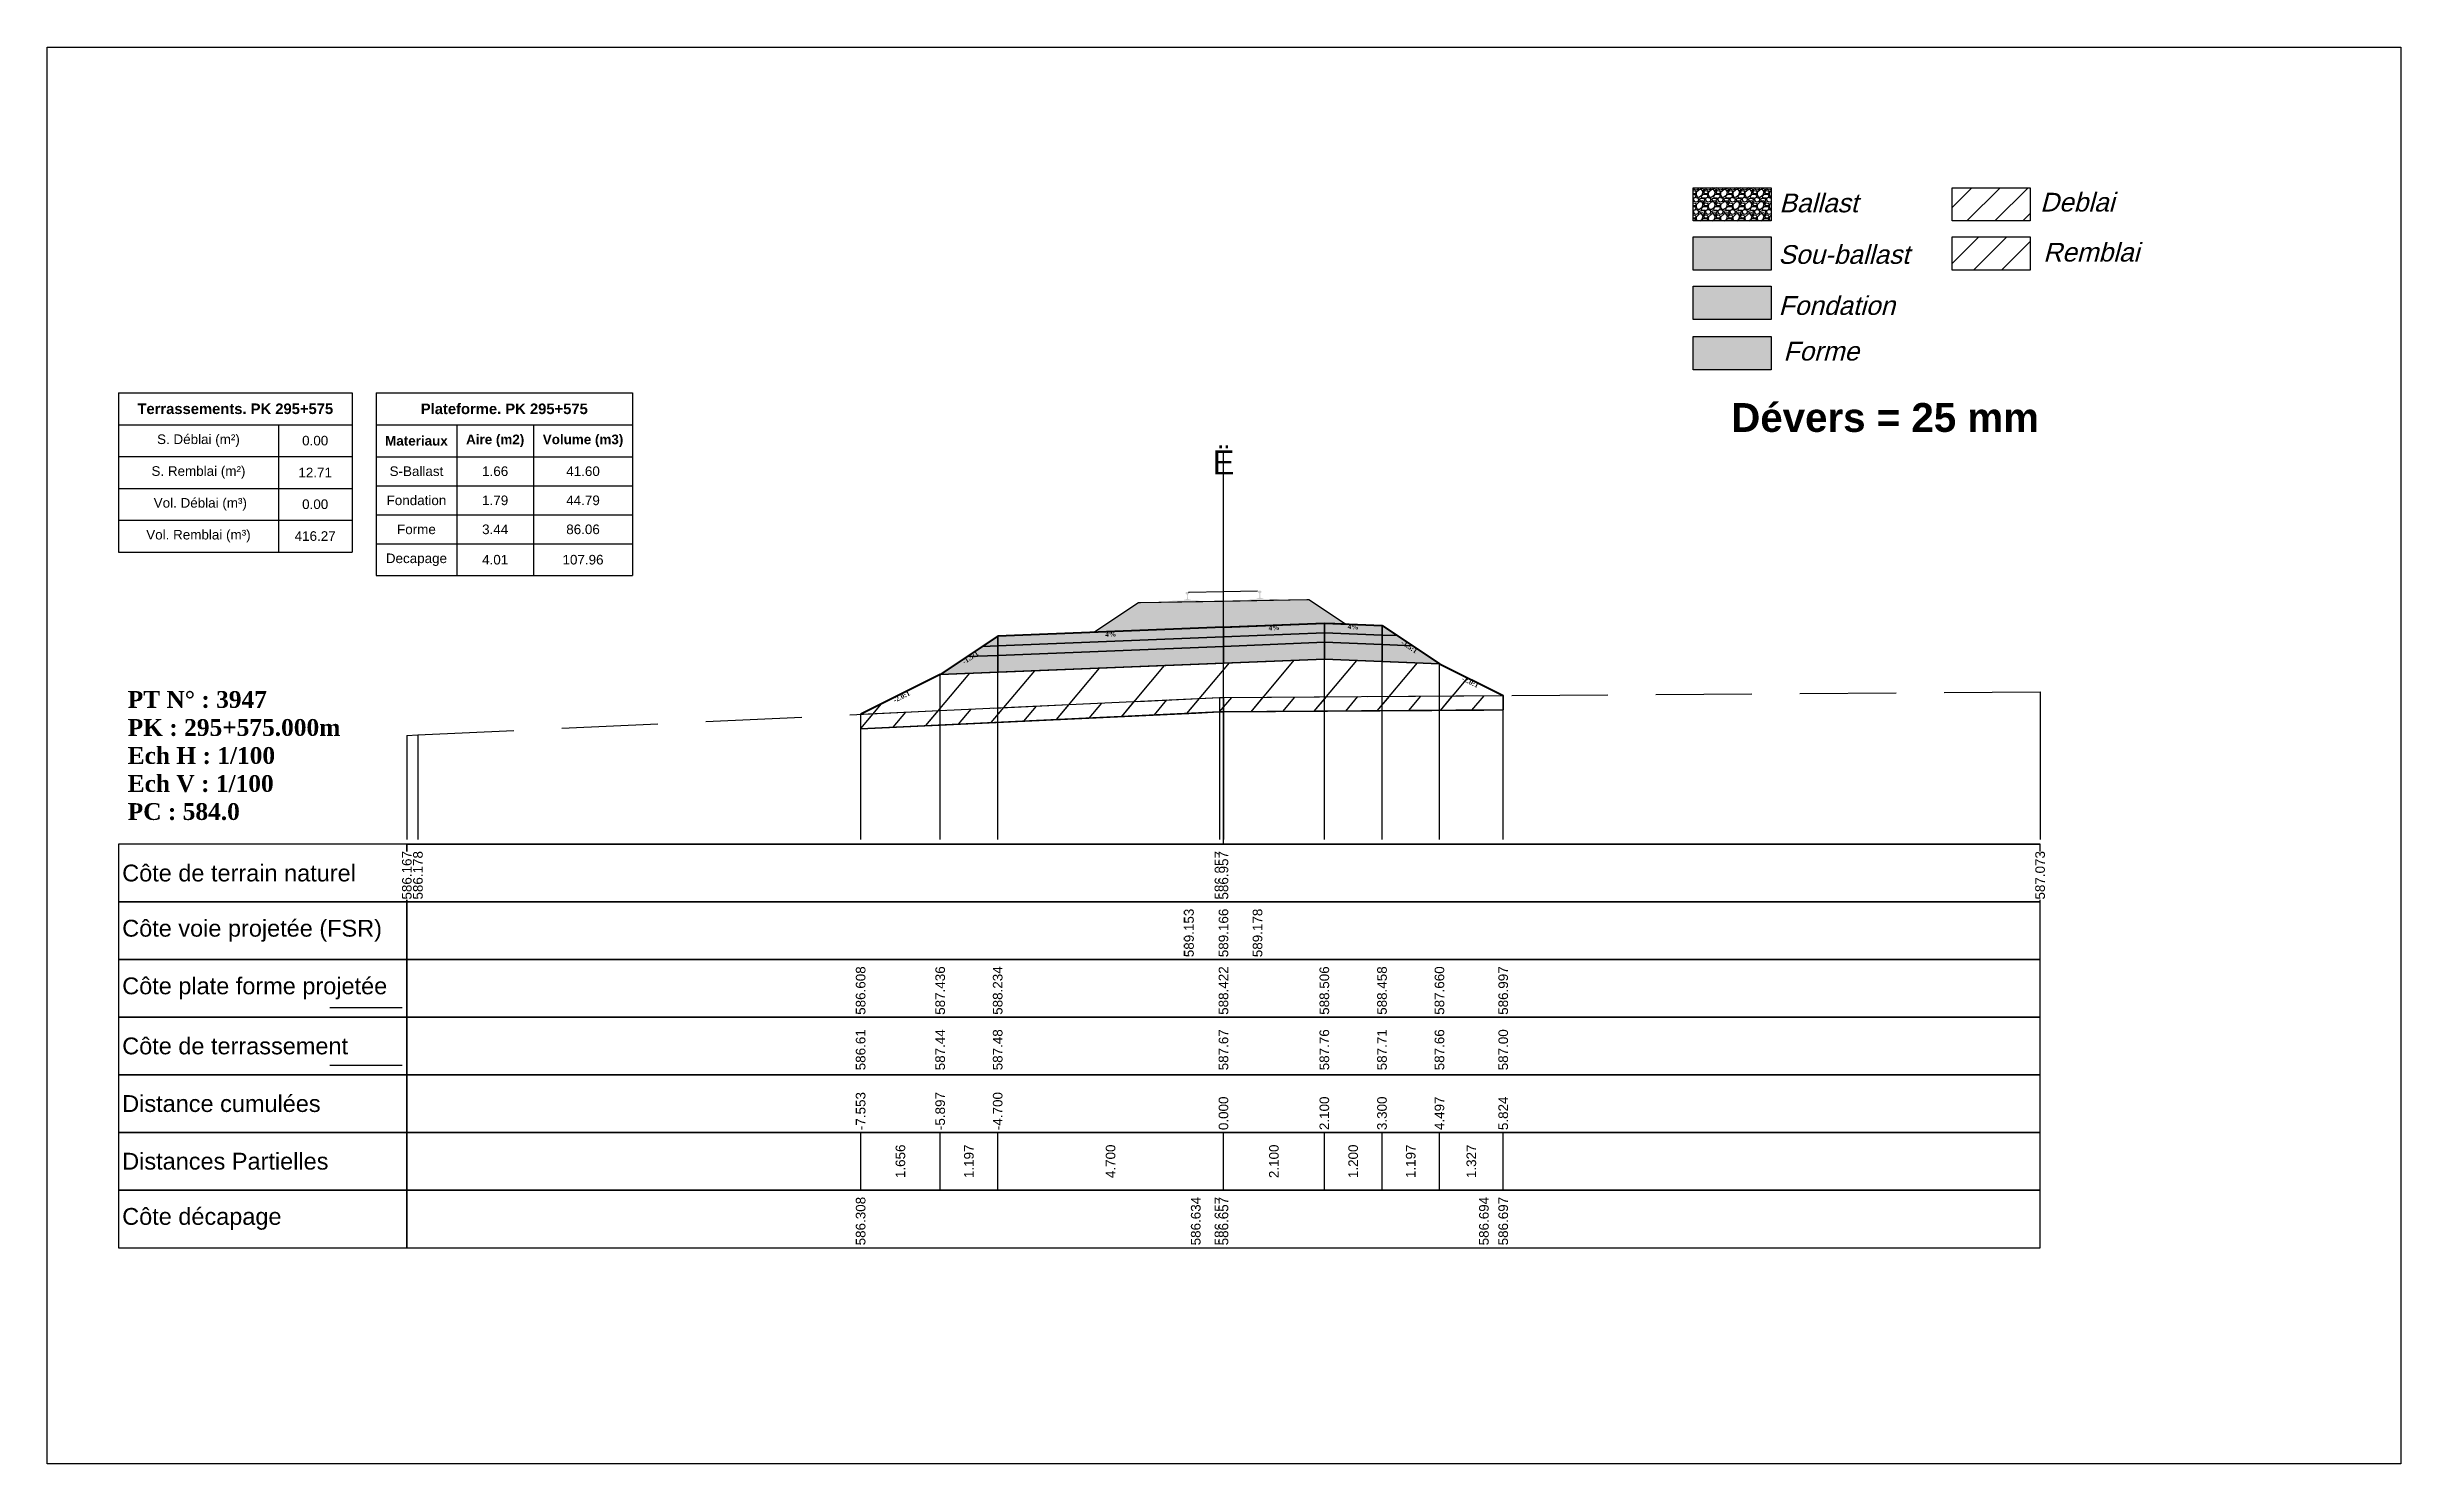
# Model space of a CAD drawing. Header units: millimetres. Extents: x 2762 to 3076, y 916 to 3305.
# Drawn here: x 2873.89 to 2922.89, y 2827.78 to 2857.28 of the extents above; entities that cross this region are included whole.
import ezdxf

# ---------------------------------------------------------------- set-up
doc = ezdxf.new("R2010")
doc.units = ezdxf.units.MM
doc.header["$LTSCALE"] = 2
doc.linetypes.add('CACHE', pattern=[9.525, 6.35, -3.175])
doc.linetypes.add('DASHED', pattern=[0.75, 0.5, -0.25])
for name, color, linetype in [('C-ANNO-TABL', 1, 'Continuous'), ('C-ANNO-TABL-TEXT', 150, 'Continuous'), ('C-ANNO-TABL-TITL', 150, 'Continuous'), ('C-ANNO-TABL-TTBL', 5, 'Continuous'), ('C-ROAD-CORR', 5, 'Continuous'), ('C-ROAD-SCTN', 7, 'Continuous')]:
    doc.layers.add(name, color=color, linetype=linetype)
doc.styles.add('ARIAL', font='arial.ttf')
doc.styles.add('C3D_Etiquette', font='romans.shx')
doc.styles.add('C3D_Profil_Travers', font='romans.shx')
doc.styles.get("Standard").update_dxf_attribs({"font": 'arial.ttf'})

msp = doc.modelspace()

# ---------------------------------------------------------------- texts
at = {"insert": (2908.949, 2849.871), "char_height": 0.6, "attachment_point": 1}
msp.add_mtext_dynamic_manual_height_columns('{\\fArial|b1|i0|c0|p34;Dévers = 25 mm}', width=8.82587, gutter_width=1.25, heights=[0], dxfattribs=at)
at = {"color": 7, "linetype": 'Continuous', "lineweight": -3}
for s, insert, char_height, attachment_point, style in [('{\\fWingdings|b0|i0|c2|p0;Ë}', (2898.38, 2848.384), 0.5, 8, 'C3D_Profil_Travers'), ('{\\fTimes New Roman|b1|i0|c0|p18;PT N° : 3947\\PPK : 295+575.000m\\PEch H : 1/100\\PEch V : 1/100\\PPC : 584.0}', (2875.568, 2841.184), 0.35, 7, 'C3D_Profil_Travers'), ('{\\fArial|b0|i0|c0|p34;Côte de terrain naturel}', (2875.454, 2840.084), 0.35, 4, 'C3D_Etiquette'), ('{\\fArial|b0|i0|c0|p34;Côte plate forme projetée}', (2875.454, 2837.684), 0.35, 4, 'C3D_Etiquette'), ('{\\fArial|b0|i0|c0|p34;Côte de terrassement}', (2875.454, 2836.484), 0.35, 4, 'C3D_Etiquette'), ('{\\fArial|b0|i0|c0|p34;Distance cumulées}', (2875.454, 2835.284), 0.35, 4, 'C3D_Etiquette'), ('{\\fArial|b0|i0|c0|p34;Distances Partielles}', (2875.454, 2834.084), 0.35, 4, 'C3D_Etiquette'), ('{\\fArial|b0|i0|c0|p34;Côte décapage}', (2875.454, 2832.884), 0.35, 4, 'C3D_Etiquette')]:
    msp.add_mtext(s, dxfattribs=dict(at, insert=insert, char_height=char_height, attachment_point=attachment_point, style=style))
at = {"color": 7, "linetype": 'Continuous', "lineweight": -3, "char_height": 0.1, "attachment_point": 2, "style": 'C3D_Etiquette'}
for s, insert, width, rotation in [('{\\fTimes New Roman|b1|i0|c0|p18;4%}', (2896.03, 2845.108), 0.42071, 2.2906), ('{\\fTimes New Roman|b1|i0|c0|p18;4%}', (2899.43, 2845.244), 0.37094, 2.2906), ('{\\fTimes New Roman|b1|i0|c0|p18;4%}', (2901.079, 2845.262), 0.42071, 357.7094), ('{\\fTimes New Roman|b1|i0|c0|p18;-1.5:1}', (2893.083, 2844.616), 0.34598, 33.6901), ('{\\fTimes New Roman|b1|i0|c0|p18;-1.5:1}', (2902.276, 2844.84), 0.34598, 326.3099), ('{\\fTimes New Roman|b1|i0|c0|p18;-2.0:1}', (2903.538, 2844.109), 0.34598, 333.4349), ('{\\fTimes New Roman|b1|i0|c0|p18;-2.0:1}', (2891.657, 2843.803), 0.34598, 26.5651)]:
    msp.add_mtext(s, dxfattribs=dict(at, insert=insert, width=width, rotation=rotation))
at = {"color": 7, "linetype": 'Continuous', "lineweight": -3, "insert": (2875.454, 2838.884), "char_height": 0.35, "attachment_point": 4}
msp.add_mtext('{\\fArial|b0|i0|c0|p34;Côte voie projetée (FSR)}', dxfattribs=at)
at = {"color": 7, "linetype": 'Continuous', "lineweight": -3, "char_height": 0.2, "rotation": 90, "style": 'C3D_Profil_Travers'}
for s, insert, attachment_point in [('{\\fArial|b0|i0|c0|p34;586.61}', (2890.827, 2835.979), 4), ('{\\fArial|b0|i0|c0|p34;587.44}', (2892.483, 2835.979), 4), ('{\\fArial|b0|i0|c0|p34;587.48}', (2893.68, 2835.979), 4), ('{\\fArial|b0|i0|c0|p34;587.67}', (2898.38, 2835.979), 4), ('{\\fArial|b0|i0|c0|p34;587.76}', (2900.48, 2835.979), 4), ('{\\fArial|b0|i0|c0|p34;587.71}', (2901.68, 2835.979), 4), ('{\\fArial|b0|i0|c0|p34;587.66}', (2902.876, 2835.979), 4), ('{\\fArial|b0|i0|c0|p34;587.00}', (2904.204, 2835.979), 4), ('{\\fArial|b0|i0|c0|p34;1.656}', (2891.655, 2834.084), 5), ('{\\fArial|b0|i0|c0|p34;1.197}', (2893.081, 2834.084), 5), ('{\\fArial|b0|i0|c0|p34;4.700}', (2896.03, 2834.084), 5), ('{\\fArial|b0|i0|c0|p34;2.100}', (2899.43, 2834.084), 5), ('{\\fArial|b0|i0|c0|p34;1.200}', (2901.08, 2834.084), 5), ('{\\fArial|b0|i0|c0|p34;1.197}', (2902.278, 2834.084), 5), ('{\\fArial|b0|i0|c0|p34;1.327}', (2903.54, 2834.084), 5)]:
    msp.add_mtext(s, dxfattribs=dict(at, insert=insert, attachment_point=attachment_point))
at = {"layer": 'C-ANNO-TABL-TEXT', "color": 7, "style": 'ARIAL', "oblique": 15}
for s, p in [('Ballast', (2909.949, 2853.843)), ('Deblai', (2915.379, 2853.859)), ('Sou-ballast', (2909.929, 2852.77)), ('Remblai', (2915.443, 2852.817)), ('Fondation', (2909.934, 2851.707)), ('Forme', (2910.034, 2850.757))]:
    msp.add_text(s, height=0.39, dxfattribs=at).set_placement(p)
at = {"layer": 'C-ANNO-TABL-TEXT', "color": 7, "linetype": 'Continuous', "lineweight": -3, "char_height": 0.2, "attachment_point": 5, "style": 'ARIAL'}
for s, insert in [('{\\fArial|b0|i0|c0|p34;\\C7;0.00}', (2879.471, 2849.088)), ('{\\fArial|b0|i0|c0|p34;\\C7;12.71}', (2879.471, 2848.426)), ('{\\fArial|b0|i0|c0|p34;\\C7;S-Ballast}', (2881.579, 2848.451)), ('{\\fArial|b0|i0|c0|p34;\\C7;1.66}', (2883.218, 2848.451)), ('{\\C18;\\c0;41.60}', (2885.047, 2848.451)), ('{\\fArial|b0|i0|c0|p34;\\C7;Fondation}', (2881.579, 2847.845)), ('{\\fArial|b0|i0|c0|p34;\\C7;1.79}', (2883.218, 2847.845)), ('{\\C18;\\c0;44.79}', (2885.047, 2847.845)), ('{\\fArial|b0|i0|c0|p34;\\C7;0.00}', (2879.471, 2847.764)), ('{\\fArial|b0|i0|c0|p34;\\C7;416.27}', (2879.471, 2847.101)), ('{\\fArial|b0|i0|c0|p34;\\C7;Forme}', (2881.579, 2847.241)), ('{\\fArial|b0|i0|c0|p34;\\C7;3.44}', (2883.218, 2847.241)), ('{\\C18;\\c0;86.06}', (2885.047, 2847.241)), ('{\\fArial|b0|i0|c0|p34;\\C7;Decapage}', (2881.579, 2846.609)), ('{\\fArial|b0|i0|c0|p34;\\C7;4.01}', (2883.218, 2846.609)), ('{\\C18;\\c0;107.96}', (2885.047, 2846.609))]:
    msp.add_mtext(s, dxfattribs=dict(at, insert=insert))
at = {"layer": 'C-ANNO-TABL-TITL', "color": 7, "linetype": 'Continuous', "lineweight": -3, "attachment_point": 5, "style": 'ARIAL'}
for s, insert, char_height in [('{\\fArial|b1|i0|c0|p34;\\C7;Terrassements. PK 295+575}', (2877.808, 2849.751), 0.22), ('{\\fArial|b1|i0|c0|p34;\\C18;\\c0;Plateforme. PK 295+575}', (2883.408, 2849.75), 0.22), ('{\\fArial|b0|i0|c0|p34;\\C7;S. Déblai (m²) }', (2877.041, 2849.088), 0.2), ('{\\fArial|b1|i0|c0|p34;\\C7;Materiaux   }', (2881.579, 2849.085), 0.2), ('{\\fArial|b1|i0|c0|p34;\\C7;Aire (m2)}', (2883.218, 2849.085), 0.2), ('{\\fArial|b1|i0|c0|p34;\\C7;Volume (m3)}', (2885.047, 2849.085), 0.2), ('{\\fArial|b0|i0|c0|p34;\\C7;S. Remblai (m²) }', (2877.041, 2848.426), 0.2), ('{\\fArial|b0|i0|c0|p34;\\C7; Vol. Déblai (m³) }', (2877.041, 2847.764), 0.2), ('{\\fArial|b0|i0|c0|p34;\\C7;Vol. Remblai (m³)}', (2877.041, 2847.101), 0.2)]:
    msp.add_mtext(s, dxfattribs=dict(at, insert=insert, char_height=char_height))

# ---------------------------------------------------------------- hatches: boundary and pattern name
h = msp.add_hatch(color=11)
h.dxf.hatch_style = 1
h.paths.add_polyline_path([(2909.781, 2853.329), (2908.155, 2853.329), (2908.155, 2852.637), (2909.781, 2852.637)])
h = msp.add_hatch(color=30)
h.dxf.hatch_style = 1
h.paths.add_polyline_path([(2909.781, 2852.302), (2908.155, 2852.302), (2908.155, 2851.61), (2909.781, 2851.61)])
h = msp.add_hatch(color=83)
h.dxf.hatch_style = 1
h.paths.add_polyline_path([(2909.781, 2851.256), (2908.155, 2851.256), (2908.155, 2850.564), (2909.781, 2850.564)])
at = {"linetype": 'Continuous', "lineweight": -3}
msp.add_hatch(color=254, dxfattribs=at).paths.add_polyline_path([(2897.169, 2845.545), (2897.166, 2845.73), (2897.28, 2845.753), (2897.628, 2845.759), (2897.628, 2845.764), (2897.554, 2845.763), (2897.554, 2845.773), (2897.555, 2845.774), (2897.556, 2845.775), (2897.558, 2845.775), (2897.578, 2845.777), (2897.581, 2845.778), (2897.584, 2845.779), (2897.612, 2845.79), (2897.614, 2845.791), (2897.615, 2845.792), (2897.616, 2845.794), (2897.617, 2845.798), (2897.618, 2845.805), (2897.619, 2845.814), (2897.62, 2845.825), (2897.62, 2845.848), (2897.619, 2845.864), (2897.618, 2845.871), (2897.617, 2845.877), (2897.616, 2845.881), (2897.616, 2845.883), (2897.615, 2845.886), (2897.614, 2845.888), (2897.613, 2845.89), (2897.612, 2845.891), (2897.61, 2845.892), (2897.595, 2845.897), (2897.592, 2845.898), (2897.592, 2845.899), (2897.591, 2845.901), (2897.591, 2845.903), (2897.591, 2845.922), (2897.591, 2845.926), (2897.592, 2845.928), (2897.594, 2845.931), (2897.596, 2845.932), (2897.599, 2845.934), (2897.6, 2845.934), (2897.604, 2845.935), (2897.608, 2845.935), (2897.611, 2845.936), (2897.615, 2845.936), (2897.62, 2845.936), (2897.623, 2845.936), (2897.626, 2845.936), (2897.63, 2845.936), (2897.633, 2845.936), (2897.637, 2845.936), (2897.642, 2845.936), (2897.645, 2845.936), (2897.649, 2845.936), (2897.653, 2845.935), (2897.654, 2845.934), (2897.656, 2845.933), (2897.659, 2845.932), (2897.661, 2845.929), (2897.662, 2845.927), (2897.663, 2845.923), (2897.663, 2845.905), (2897.663, 2845.902), (2897.662, 2845.901), (2897.662, 2845.9), (2897.659, 2845.898), (2897.644, 2845.892), (2897.643, 2845.891), (2897.641, 2845.89), (2897.64, 2845.889), (2897.64, 2845.887), (2897.639, 2845.883), (2897.638, 2845.882), (2897.638, 2845.877), (2897.637, 2845.871), (2897.637, 2845.865), (2897.636, 2845.849), (2897.637, 2845.825), (2897.638, 2845.815), (2897.639, 2845.806), (2897.641, 2845.799), (2897.642, 2845.794), (2897.642, 2845.793), (2897.644, 2845.792), (2897.646, 2845.79), (2897.674, 2845.78), (2897.677, 2845.779), (2897.681, 2845.779), (2897.701, 2845.778), (2897.702, 2845.777), (2897.703, 2845.777), (2897.704, 2845.775), (2897.704, 2845.766), (2897.63, 2845.764), (2897.63, 2845.759), (2897.834, 2845.763), (2897.966, 2845.734), (2898.8, 2845.748), (2898.931, 2845.782), (2899.135, 2845.785), (2899.135, 2845.791), (2899.061, 2845.789), (2899.061, 2845.799), (2899.062, 2845.8), (2899.063, 2845.801), (2899.064, 2845.801), (2899.084, 2845.803), (2899.088, 2845.804), (2899.091, 2845.805), (2899.119, 2845.816), (2899.121, 2845.817), (2899.122, 2845.819), (2899.123, 2845.82), (2899.124, 2845.824), (2899.125, 2845.831), (2899.126, 2845.84), (2899.127, 2845.851), (2899.126, 2845.875), (2899.125, 2845.891), (2899.125, 2845.897), (2899.124, 2845.903), (2899.123, 2845.907), (2899.123, 2845.909), (2899.122, 2845.913), (2899.121, 2845.914), (2899.12, 2845.916), (2899.118, 2845.917), (2899.117, 2845.918), (2899.102, 2845.923), (2899.099, 2845.925), (2899.098, 2845.926), (2899.098, 2845.927), (2899.098, 2845.93), (2899.097, 2845.948), (2899.098, 2845.952), (2899.099, 2845.954), (2899.101, 2845.957), (2899.103, 2845.958), (2899.106, 2845.96), (2899.107, 2845.96), (2899.11, 2845.961), (2899.114, 2845.962), (2899.118, 2845.962), (2899.122, 2845.962), (2899.127, 2845.962), (2899.13, 2845.963), (2899.133, 2845.963), (2899.136, 2845.963), (2899.14, 2845.963), (2899.144, 2845.963), (2899.149, 2845.963), (2899.152, 2845.962), (2899.156, 2845.962), (2899.16, 2845.961), (2899.161, 2845.961), (2899.163, 2845.959), (2899.165, 2845.958), (2899.168, 2845.956), (2899.169, 2845.953), (2899.169, 2845.949), (2899.17, 2845.931), (2899.17, 2845.928), (2899.169, 2845.927), (2899.169, 2845.926), (2899.166, 2845.924), (2899.151, 2845.918), (2899.149, 2845.918), (2899.148, 2845.916), (2899.147, 2845.915), (2899.146, 2845.913), (2899.146, 2845.91), (2899.145, 2845.908), (2899.144, 2845.903), (2899.144, 2845.897), (2899.143, 2845.891), (2899.143, 2845.875), (2899.143, 2845.851), (2899.145, 2845.841), (2899.146, 2845.832), (2899.147, 2845.825), (2899.148, 2845.821), (2899.149, 2845.819), (2899.15, 2845.818), (2899.153, 2845.817), (2899.181, 2845.807), (2899.184, 2845.806), (2899.187, 2845.805), (2899.207, 2845.804), (2899.209, 2845.804), (2899.21, 2845.803), (2899.211, 2845.802), (2899.211, 2845.792), (2899.137, 2845.791), (2899.137, 2845.785), (2899.485, 2845.791), (2899.6, 2845.772), (2899.604, 2845.587)])
h = msp.add_hatch(dxfattribs=at)
h.set_pattern_fill('GRAVEL', color=252, scale=0.009, style=0)
h.set_pattern_definition([(228.0128, (2895.843941, 2845.326644), (-1.8288, -2.0574), [0.030755, -3.0447435]), (184.96974, (2895.823367, 2845.303784), (2.743199999, 0.228600013), [0.0527764, -5.2248644]), (132.51045, (2895.77079, 2845.299212), (2.286, -2.5146), [0.0372133, -3.684125]), (267.2737, (2895.681635, 2845.242062), (0.2286, 4.572), [0.0480604, -4.7579794]), (292.83365, (2895.679349, 2845.194056), (-1.143, 2.7432), [0.047127, -4.6655827]), (357.2737, (2895.697637, 2845.150622), (-4.572, 0.2286), [0.0480604, -4.7579794]), (37.69424, (2895.7456434, 2845.148336), (-2.9718, -2.286), [0.0635574, -6.2921804]), (72.25533, (2895.795935, 2845.187198), (1.6002, 5.0292), [0.0600048, -5.940473]), (121.42957, (2895.814223, 2845.244348), (-1.8288, 2.9718), [0.048223, -4.774099]), (175.23636, (2895.789077, 2845.285496), (2.5146, -0.2286), [0.055054, -2.697654]), (222.39744, (2895.7342134, 2845.2900676), (-2.7432, -2.5146), [0.071197, -7.0485095]), (138.81407, (2895.90795, 2845.239776), (-1.6002, 1.3716), [0.0243004, -2.405751]), (171.46923, (2895.889661, 2845.255778), (2.9718, -0.4572), [0.0462314, -4.5769175]), (225, (2895.84394, 2845.26264), (-3e-17, -0.2286), [0.032329, -0.29096]), (203.1986, (2895.82794, 2845.290068), (1.143, 0.4572), [0.01741, -1.723556]), (291.8014, (2895.811937, 2845.28321), (-0.2286, 0.6858), [0.024621, -1.206428]), (30.9638, (2895.82108, 2845.26035), (0.6858, 0.4572), [0.039989, -1.292967]), (161.565, (2895.85537, 2845.280924), (0.4572, -0.2286), [0.028916, -0.693981]), (16.38954, (2895.67935, 2845.28321), (2.286, 0.6858), [0.040508, -4.0102944]), (70.34618, (2895.718211, 2845.29464), (-0.9144, -2.5146), [0.033984, -3.3643994]), (293.1986, (2895.85537, 2845.326644), (-0.4572, 1.143), [0.034819, -1.7061465]), (343.61046, (2895.869087, 2845.29464), (-2.286, 0.6858), [0.040508, -4.0102944]), (339.44395, (2895.67935, 2845.141478), (-1.143, 0.4572), [0.039063, -1.914096]), (294.77514, (2895.715925, 2845.127762), (-1.143, 2.5146), [0.0327305, -3.2403234]), (66.8014, (2895.857657, 2845.098044), (0.4572, 1.143), [0.034819, -1.7061465]), (17.35402, (2895.871373, 2845.130048), (-2.9718, -0.9144), [0.0383204, -3.793714]), (69.44395, (2895.745643, 2845.098044), (-0.4572, -1.143), [0.0195316, -1.933628]), (101.3099, (2895.84394, 2845.098044), (-0.2286, 0.9144), [0.011656, -1.1539795]), (165.9638, (2895.841655, 2845.109474), (0.6858, -0.2286), [0.047127, -0.895415]), (186.009, (2895.795935, 2845.120904), (2.286, 0.2286), [0.043674, -4.323723]), (303.69, (2895.82108, 2845.239776), (-0.2286, 0.4572), [0.032969, -0.79126]), (353.15723, (2895.839369, 2845.212344), (3.8862, -0.4572), [0.05756, -5.698441]), (60.9454, (2895.89652, 2845.205486), (-0.9144, -1.6002), [0.023536, -2.330045]), (90, (2895.90795, 2845.22606), (-0.2286, 0.2286), [0.013716, -0.214884]), (120.25644, (2895.791363, 2845.127762), (0.9144, -1.6002), [0.031758, -3.1440547]), (48.0128, (2895.775361, 2845.155194), (1.8288, 2.0574), [0.06151, -3.0139886]), (0, (2895.8165, 2845.20091), (0.2286, 0.2286), [0.059436, -0.169164]), (325.30485, (2895.875945, 2845.200914), (2.286, -1.6002), [0.036145, -3.5783385]), (254.0546, (2895.905663, 2845.18034), (-0.2286, -0.9144), [0.033285, -1.6309485]), (207.64598, (2895.896519, 2845.148336), (-4.3434, -2.286), [0.054193, -5.365122]), (175.42608, (2895.848513, 2845.12319), (-2.9718, 0.2286), [0.0573327, -5.675926])])
h.paths.add_polyline_path([(2895.679, 2845.098), (2896.608, 2845.717), (2896.652, 2845.717), (2900.114, 2845.778), (2900.158, 2845.778), (2900.916, 2845.273), (2900.48, 2845.29)])
h = msp.add_hatch(color=30, dxfattribs=at)
h.paths.add_polyline_path([(2901.68, 2844.842), (2901.68, 2845.042), (2901.999, 2845.029), (2902.318, 2844.817)])
h.paths.add_polyline_path([(2900.48, 2844.89), (2900.48, 2845.09), (2901.68, 2845.042), (2901.68, 2844.842)])
h.paths.add_polyline_path([(2898.38, 2844.806), (2898.38, 2845.006), (2900.48, 2845.09), (2900.48, 2844.89)])
h.paths.add_polyline_path([(2893.68, 2844.618), (2893.68, 2844.818), (2898.38, 2845.006), (2898.38, 2844.806)])
h.paths.add_polyline_path([(2893.041, 2844.593), (2893.36, 2844.805), (2893.68, 2844.818), (2893.68, 2844.618)])
h = msp.add_hatch(color=11, dxfattribs=at)
h.paths.add_polyline_path([(2901.68, 2845.042), (2901.68, 2845.242), (2901.999, 2845.029)])
h.paths.add_polyline_path([(2900.48, 2845.09), (2900.48, 2845.29), (2901.68, 2845.242), (2901.68, 2845.042)])
h.paths.add_polyline_path([(2898.38, 2845.006), (2898.38, 2845.206), (2900.48, 2845.29), (2900.48, 2845.09)])
h.paths.add_polyline_path([(2893.68, 2844.818), (2893.68, 2845.018), (2898.38, 2845.206), (2898.38, 2845.006)])
h.paths.add_polyline_path([(2893.36, 2844.805), (2893.68, 2845.018), (2893.68, 2844.818)])
h = msp.add_hatch(dxfattribs=at)
h.set_pattern_fill('_U', color=3, angle=50, style=0, pattern_type=0)
h.set_pattern_definition([(50, (2890.8267, 2843.0921), (-0.766044, 0.64279), [])])
h.paths.add_polyline_path([(2890.827, 2843.092), (2890.827, 2843.392), (2892.483, 2844.22), (2900.48, 2844.54), (2902.876, 2844.444), (2904.204, 2843.781), (2904.204, 2843.481), (2898.296, 2843.44)])
h = msp.add_hatch(color=83, dxfattribs=at)
h.paths.add_polyline_path([(2901.68, 2844.492), (2901.68, 2844.842), (2902.318, 2844.817), (2902.876, 2844.444)])
h.paths.add_polyline_path([(2900.48, 2844.54), (2900.48, 2844.89), (2901.68, 2844.842), (2901.68, 2844.492)])
h.paths.add_polyline_path([(2898.38, 2844.456), (2898.38, 2844.806), (2900.48, 2844.89), (2900.48, 2844.54)])
h.paths.add_polyline_path([(2893.68, 2844.268), (2893.68, 2844.618), (2898.38, 2844.806), (2898.38, 2844.456)])
h.paths.add_polyline_path([(2892.483, 2844.22), (2893.041, 2844.593), (2893.68, 2844.618), (2893.68, 2844.268)])
h = msp.add_hatch(dxfattribs=at)
h.set_pattern_fill('_U', color=150, scale=0.5, angle=50, style=0, pattern_type=0)
h.set_pattern_definition([(50, (2890.82665, 2843.0921), (-0.383022, 0.321394), [])])
h.paths.add_polyline_path([(2890.827, 2843.092), (2890.827, 2843.392), (2898.296, 2843.74), (2904.204, 2843.781), (2904.204, 2843.481), (2898.296, 2843.44)])

# ---------------------------------------------------------------- linework, layer by layer
for p, q in [((2908.155, 2854.356), (2909.781, 2854.356)), ((2908.155, 2853.665), (2908.155, 2854.356)), ((2909.781, 2854.356), (2909.781, 2853.665)), ((2913.548, 2854.356), (2915.174, 2854.356)), ((2913.548, 2853.665), (2913.548, 2854.356)), ((2915.174, 2854.356), (2915.174, 2853.665)), ((2909.781, 2853.665), (2908.155, 2853.665)), ((2908.155, 2853.329), (2909.781, 2853.329)), ((2908.155, 2852.637), (2908.155, 2853.329)), ((2909.781, 2853.329), (2909.781, 2852.637)), ((2915.174, 2853.665), (2913.548, 2853.665)), ((2913.548, 2853.329), (2915.174, 2853.329)), ((2913.548, 2852.637), (2913.548, 2853.329)), ((2915.174, 2853.329), (2915.174, 2852.637)), ((2909.781, 2852.637), (2908.155, 2852.637)), ((2908.155, 2852.302), (2909.781, 2852.302)), ((2908.155, 2851.61), (2908.155, 2852.302)), ((2909.781, 2852.302), (2909.781, 2851.61)), ((2915.174, 2852.637), (2913.548, 2852.637)), ((2909.781, 2851.61), (2908.155, 2851.61)), ((2908.155, 2851.256), (2909.781, 2851.256)), ((2908.155, 2850.564), (2908.155, 2851.256)), ((2909.781, 2851.256), (2909.781, 2850.564)), ((2909.781, 2850.564), (2908.155, 2850.564))]:
    msp.add_line(p, q)
at = {"linetype": 'Continuous'}
for p, q in [((2908.158, 2854.31), (2908.155, 2854.311)), ((2908.155, 2854.308), (2908.158, 2854.31)), ((2908.195, 2854.282), (2908.155, 2854.288)), ((2908.161, 2854.356), (2908.174, 2854.326)), ((2908.173, 2854.326), (2908.216, 2854.313)), ((2908.218, 2854.266), (2908.197, 2854.283)), ((2908.216, 2854.313), (2908.26, 2854.326)), ((2908.219, 2854.267), (2908.217, 2854.214)), ((2908.217, 2854.249), (2908.217, 2854.265)), ((2908.284, 2854.313), (2908.225, 2854.26)), ((2908.26, 2854.325), (2908.271, 2854.356)), ((2908.337, 2854.313), (2908.276, 2854.318)), ((2908.317, 2854.331), (2908.293, 2854.356)), ((2908.36, 2854.337), (2908.302, 2854.331)), ((2908.364, 2854.269), (2908.336, 2854.314)), ((2908.346, 2854.206), (2908.366, 2854.27)), ((2908.363, 2854.313), (2908.373, 2854.288)), ((2908.382, 2854.321), (2908.364, 2854.313)), ((2908.374, 2854.287), (2908.412, 2854.31)), ((2908.399, 2854.29), (2908.374, 2854.265)), ((2908.374, 2854.265), (2908.394, 2854.234)), ((2908.394, 2854.356), (2908.376, 2854.336)), ((2908.412, 2854.31), (2908.381, 2854.32)), ((2908.449, 2854.282), (2908.399, 2854.289)), ((2908.415, 2854.356), (2908.428, 2854.326)), ((2908.427, 2854.326), (2908.47, 2854.313)), ((2908.472, 2854.266), (2908.451, 2854.283)), ((2908.47, 2854.313), (2908.514, 2854.326)), ((2908.473, 2854.267), (2908.471, 2854.214)), ((2908.471, 2854.249), (2908.471, 2854.265)), ((2908.538, 2854.313), (2908.479, 2854.26)), ((2908.514, 2854.325), (2908.525, 2854.356)), ((2908.591, 2854.313), (2908.53, 2854.318)), ((2908.571, 2854.331), (2908.547, 2854.356)), ((2908.614, 2854.337), (2908.556, 2854.331)), ((2908.618, 2854.269), (2908.59, 2854.314)), ((2908.6, 2854.206), (2908.62, 2854.27)), ((2908.617, 2854.313), (2908.627, 2854.288)), ((2908.636, 2854.321), (2908.618, 2854.313)), ((2908.628, 2854.287), (2908.666, 2854.31)), ((2908.653, 2854.29), (2908.628, 2854.265)), ((2908.628, 2854.265), (2908.648, 2854.234)), ((2908.648, 2854.356), (2908.63, 2854.336)), ((2908.666, 2854.31), (2908.635, 2854.32)), ((2908.703, 2854.282), (2908.653, 2854.289)), ((2908.669, 2854.356), (2908.682, 2854.326)), ((2908.681, 2854.326), (2908.724, 2854.313)), ((2908.726, 2854.266), (2908.705, 2854.283)), ((2908.724, 2854.313), (2908.768, 2854.326)), ((2908.727, 2854.267), (2908.725, 2854.214)), ((2908.725, 2854.249), (2908.725, 2854.265)), ((2908.792, 2854.313), (2908.733, 2854.26)), ((2908.768, 2854.325), (2908.779, 2854.356)), ((2908.845, 2854.313), (2908.784, 2854.318)), ((2908.825, 2854.331), (2908.801, 2854.356)), ((2908.868, 2854.337), (2908.81, 2854.331)), ((2908.872, 2854.269), (2908.844, 2854.314)), ((2908.854, 2854.206), (2908.874, 2854.27)), ((2908.871, 2854.313), (2908.881, 2854.288)), ((2908.89, 2854.321), (2908.872, 2854.313)), ((2908.882, 2854.287), (2908.92, 2854.31)), ((2908.907, 2854.29), (2908.882, 2854.265)), ((2908.882, 2854.265), (2908.902, 2854.234)), ((2908.902, 2854.356), (2908.884, 2854.336)), ((2908.92, 2854.31), (2908.889, 2854.32)), ((2908.957, 2854.282), (2908.907, 2854.289)), ((2908.923, 2854.356), (2908.936, 2854.326)), ((2908.935, 2854.326), (2908.978, 2854.313)), ((2908.98, 2854.266), (2908.959, 2854.283)), ((2908.978, 2854.313), (2909.022, 2854.326)), ((2908.981, 2854.267), (2908.979, 2854.214)), ((2908.979, 2854.249), (2908.979, 2854.265)), ((2909.046, 2854.313), (2908.987, 2854.26)), ((2909.022, 2854.325), (2909.033, 2854.356)), ((2909.099, 2854.313), (2909.038, 2854.318)), ((2909.079, 2854.331), (2909.055, 2854.356)), ((2909.122, 2854.337), (2909.064, 2854.331)), ((2909.126, 2854.269), (2909.098, 2854.314)), ((2909.108, 2854.206), (2909.128, 2854.27)), ((2909.125, 2854.313), (2909.135, 2854.288)), ((2909.144, 2854.321), (2909.126, 2854.313)), ((2909.136, 2854.287), (2909.174, 2854.31)), ((2909.161, 2854.29), (2909.136, 2854.265)), ((2909.136, 2854.265), (2909.156, 2854.234)), ((2909.156, 2854.356), (2909.138, 2854.336)), ((2909.174, 2854.31), (2909.143, 2854.32)), ((2909.211, 2854.282), (2909.161, 2854.289)), ((2909.177, 2854.356), (2909.19, 2854.326)), ((2909.189, 2854.326), (2909.232, 2854.313)), ((2909.234, 2854.266), (2909.213, 2854.283)), ((2909.232, 2854.313), (2909.276, 2854.326)), ((2909.235, 2854.267), (2909.233, 2854.214)), ((2909.233, 2854.249), (2909.233, 2854.265)), ((2909.3, 2854.313), (2909.241, 2854.26)), ((2909.276, 2854.325), (2909.287, 2854.356)), ((2909.353, 2854.313), (2909.292, 2854.318)), ((2909.333, 2854.331), (2909.309, 2854.356)), ((2909.376, 2854.337), (2909.318, 2854.331)), ((2909.38, 2854.269), (2909.352, 2854.314)), ((2909.362, 2854.206), (2909.382, 2854.27)), ((2909.379, 2854.313), (2909.389, 2854.288)), ((2909.398, 2854.321), (2909.38, 2854.313)), ((2909.39, 2854.287), (2909.428, 2854.31)), ((2909.415, 2854.29), (2909.39, 2854.265)), ((2909.39, 2854.265), (2909.41, 2854.234)), ((2909.41, 2854.356), (2909.392, 2854.336)), ((2909.428, 2854.31), (2909.397, 2854.32)), ((2909.465, 2854.282), (2909.415, 2854.289)), ((2909.431, 2854.356), (2909.444, 2854.326)), ((2909.443, 2854.326), (2909.486, 2854.313)), ((2909.488, 2854.266), (2909.467, 2854.283)), ((2909.486, 2854.313), (2909.53, 2854.326)), ((2909.489, 2854.267), (2909.487, 2854.214)), ((2909.487, 2854.249), (2909.487, 2854.265)), ((2909.554, 2854.313), (2909.495, 2854.26)), ((2909.53, 2854.325), (2909.541, 2854.356)), ((2909.607, 2854.313), (2909.546, 2854.318)), ((2909.587, 2854.331), (2909.563, 2854.356)), ((2909.63, 2854.337), (2909.572, 2854.331)), ((2909.634, 2854.269), (2909.606, 2854.314)), ((2909.616, 2854.206), (2909.636, 2854.27)), ((2909.633, 2854.313), (2909.643, 2854.288)), ((2909.652, 2854.321), (2909.634, 2854.313)), ((2909.644, 2854.287), (2909.682, 2854.31)), ((2909.669, 2854.29), (2909.644, 2854.265)), ((2909.644, 2854.265), (2909.664, 2854.234)), ((2909.664, 2854.356), (2909.646, 2854.336)), ((2909.682, 2854.31), (2909.651, 2854.32)), ((2909.719, 2854.282), (2909.669, 2854.289)), ((2909.685, 2854.356), (2909.698, 2854.326)), ((2909.697, 2854.326), (2909.74, 2854.313)), ((2909.742, 2854.266), (2909.721, 2854.283)), ((2909.74, 2854.313), (2909.781, 2854.325)), ((2909.743, 2854.267), (2909.741, 2854.214)), ((2909.741, 2854.249), (2909.741, 2854.265)), ((2909.781, 2854.289), (2909.749, 2854.26)), ((2908.155, 2854.242), (2908.205, 2854.236)), ((2908.155, 2854.221), (2908.181, 2854.221)), ((2908.207, 2854.157), (2908.155, 2854.13)), ((2908.158, 2854.056), (2908.155, 2854.057)), ((2908.155, 2854.054), (2908.158, 2854.056)), ((2908.195, 2854.028), (2908.155, 2854.034)), ((2908.155, 2853.988), (2908.205, 2853.982)), ((2908.155, 2853.967), (2908.181, 2853.967)), ((2908.207, 2853.903), (2908.155, 2853.876)), ((2908.158, 2853.802), (2908.155, 2853.803)), ((2908.155, 2853.8), (2908.158, 2853.802)), ((2908.195, 2853.774), (2908.155, 2853.78)), ((2908.159, 2854.107), (2908.174, 2854.072)), ((2908.159, 2853.853), (2908.174, 2853.818)), ((2908.16, 2854.107), (2908.176, 2854.143)), ((2908.16, 2853.853), (2908.176, 2853.889)), ((2908.173, 2854.072), (2908.216, 2854.059)), ((2908.173, 2853.818), (2908.216, 2853.805)), ((2908.176, 2854.143), (2908.217, 2854.156)), ((2908.176, 2853.889), (2908.217, 2853.902)), ((2908.18, 2854.224), (2908.214, 2854.201)), ((2908.18, 2853.97), (2908.214, 2853.947)), ((2908.218, 2854.012), (2908.197, 2854.029)), ((2908.218, 2853.758), (2908.197, 2853.775)), ((2908.204, 2854.226), (2908.217, 2854.249)), ((2908.214, 2854.199), (2908.204, 2854.163)), ((2908.204, 2853.972), (2908.217, 2853.995)), ((2908.214, 2853.945), (2908.204, 2853.909)), ((2908.216, 2854.154), (2908.257, 2854.139)), ((2908.216, 2854.059), (2908.26, 2854.072)), ((2908.216, 2853.9), (2908.257, 2853.885)), ((2908.216, 2853.805), (2908.26, 2853.818)), ((2908.217, 2854.214), (2908.237, 2854.166)), ((2908.219, 2854.013), (2908.217, 2853.96)), ((2908.217, 2853.995), (2908.217, 2854.011)), ((2908.217, 2853.96), (2908.237, 2853.912)), ((2908.284, 2854.059), (2908.225, 2854.006)), ((2908.284, 2853.805), (2908.225, 2853.752)), ((2908.237, 2854.163), (2908.29, 2854.16)), ((2908.237, 2853.909), (2908.29, 2853.906)), ((2908.256, 2854.141), (2908.271, 2854.108)), ((2908.256, 2853.887), (2908.271, 2853.854)), ((2908.26, 2854.071), (2908.273, 2854.107)), ((2908.26, 2853.817), (2908.273, 2853.853)), ((2908.337, 2854.059), (2908.276, 2854.064)), ((2908.337, 2853.805), (2908.276, 2853.81)), ((2908.317, 2854.077), (2908.289, 2854.107)), ((2908.317, 2853.823), (2908.289, 2853.853)), ((2908.29, 2854.163), (2908.346, 2854.206)), ((2908.29, 2854.107), (2908.298, 2854.127)), ((2908.29, 2853.909), (2908.346, 2853.952)), ((2908.29, 2853.853), (2908.298, 2853.873)), ((2908.346, 2854.127), (2908.298, 2854.122)), ((2908.346, 2853.873), (2908.298, 2853.868)), ((2908.36, 2854.083), (2908.302, 2854.077)), ((2908.36, 2853.829), (2908.302, 2853.823)), ((2908.324, 2854.17), (2908.369, 2854.221)), ((2908.324, 2853.916), (2908.369, 2853.967)), ((2908.343, 2854.141), (2908.325, 2854.172)), ((2908.343, 2853.887), (2908.325, 2853.918)), ((2908.364, 2854.015), (2908.336, 2854.06)), ((2908.364, 2853.761), (2908.336, 2853.806)), ((2908.405, 2854.137), (2908.341, 2854.142)), ((2908.405, 2853.883), (2908.341, 2853.888)), ((2908.397, 2854.12), (2908.346, 2854.132)), ((2908.346, 2853.952), (2908.366, 2854.016)), ((2908.397, 2853.866), (2908.346, 2853.878)), ((2908.346, 2853.698), (2908.366, 2853.762)), ((2908.363, 2854.059), (2908.373, 2854.034)), ((2908.363, 2853.805), (2908.373, 2853.78)), ((2908.382, 2854.067), (2908.364, 2854.059)), ((2908.382, 2853.813), (2908.364, 2853.805)), ((2908.369, 2854.221), (2908.435, 2854.221)), ((2908.369, 2853.967), (2908.435, 2853.967)), ((2908.374, 2854.033), (2908.412, 2854.056)), ((2908.399, 2854.036), (2908.374, 2854.011)), ((2908.374, 2854.011), (2908.394, 2853.98)), ((2908.374, 2853.779), (2908.412, 2853.802)), ((2908.399, 2853.782), (2908.374, 2853.757)), ((2908.399, 2854.108), (2908.376, 2854.082)), ((2908.399, 2853.854), (2908.376, 2853.828)), ((2908.412, 2854.056), (2908.381, 2854.066)), ((2908.412, 2853.802), (2908.381, 2853.812)), ((2908.395, 2854.244), (2908.459, 2854.236)), ((2908.395, 2853.99), (2908.459, 2853.982)), ((2908.399, 2854.107), (2908.397, 2854.12)), ((2908.399, 2853.853), (2908.397, 2853.866)), ((2908.449, 2854.028), (2908.399, 2854.035)), ((2908.449, 2853.774), (2908.399, 2853.781)), ((2908.461, 2854.157), (2908.408, 2854.129)), ((2908.461, 2853.903), (2908.408, 2853.875)), ((2908.413, 2854.107), (2908.428, 2854.072)), ((2908.413, 2853.853), (2908.428, 2853.818)), ((2908.414, 2854.107), (2908.43, 2854.143)), ((2908.414, 2853.853), (2908.43, 2853.889)), ((2908.427, 2854.072), (2908.47, 2854.059)), ((2908.427, 2853.818), (2908.47, 2853.805)), ((2908.43, 2854.143), (2908.471, 2854.156)), ((2908.43, 2853.889), (2908.471, 2853.902)), ((2908.434, 2854.224), (2908.468, 2854.201)), ((2908.434, 2853.97), (2908.468, 2853.947)), ((2908.472, 2854.012), (2908.451, 2854.029)), ((2908.472, 2853.758), (2908.451, 2853.775)), ((2908.458, 2854.226), (2908.471, 2854.249)), ((2908.468, 2854.199), (2908.458, 2854.163)), ((2908.458, 2853.972), (2908.471, 2853.995)), ((2908.468, 2853.945), (2908.458, 2853.909)), ((2908.47, 2854.154), (2908.511, 2854.139)), ((2908.47, 2854.059), (2908.514, 2854.072)), ((2908.47, 2853.9), (2908.511, 2853.885)), ((2908.47, 2853.805), (2908.514, 2853.818)), ((2908.471, 2854.214), (2908.491, 2854.166)), ((2908.473, 2854.013), (2908.471, 2853.96)), ((2908.471, 2853.995), (2908.471, 2854.011)), ((2908.471, 2853.96), (2908.491, 2853.912)), ((2908.538, 2854.059), (2908.479, 2854.006)), ((2908.538, 2853.805), (2908.479, 2853.752)), ((2908.491, 2854.163), (2908.544, 2854.16)), ((2908.491, 2853.909), (2908.544, 2853.906)), ((2908.51, 2854.141), (2908.525, 2854.108)), ((2908.51, 2853.887), (2908.525, 2853.854)), ((2908.514, 2854.071), (2908.527, 2854.107)), ((2908.514, 2853.817), (2908.527, 2853.853)), ((2908.591, 2854.059), (2908.53, 2854.064)), ((2908.591, 2853.805), (2908.53, 2853.81)), ((2908.571, 2854.077), (2908.543, 2854.107)), ((2908.571, 2853.823), (2908.543, 2853.853)), ((2908.544, 2854.163), (2908.6, 2854.206)), ((2908.544, 2854.107), (2908.552, 2854.127)), ((2908.544, 2853.909), (2908.6, 2853.952)), ((2908.544, 2853.853), (2908.552, 2853.873)), ((2908.6, 2854.127), (2908.552, 2854.122)), ((2908.6, 2853.873), (2908.552, 2853.868)), ((2908.614, 2854.083), (2908.556, 2854.077)), ((2908.614, 2853.829), (2908.556, 2853.823)), ((2908.578, 2854.17), (2908.623, 2854.221)), ((2908.578, 2853.916), (2908.623, 2853.967)), ((2908.597, 2854.141), (2908.579, 2854.172)), ((2908.597, 2853.887), (2908.579, 2853.918)), ((2908.618, 2854.015), (2908.59, 2854.06)), ((2908.618, 2853.761), (2908.59, 2853.806)), ((2908.659, 2854.137), (2908.595, 2854.142)), ((2908.659, 2853.883), (2908.595, 2853.888)), ((2908.651, 2854.12), (2908.6, 2854.132)), ((2908.6, 2853.952), (2908.62, 2854.016)), ((2908.651, 2853.866), (2908.6, 2853.878)), ((2908.6, 2853.698), (2908.62, 2853.762)), ((2908.617, 2854.059), (2908.627, 2854.034)), ((2908.617, 2853.805), (2908.627, 2853.78)), ((2908.636, 2854.067), (2908.618, 2854.059)), ((2908.636, 2853.813), (2908.618, 2853.805)), ((2908.623, 2854.221), (2908.689, 2854.221)), ((2908.623, 2853.967), (2908.689, 2853.967)), ((2908.628, 2854.033), (2908.666, 2854.056)), ((2908.653, 2854.036), (2908.628, 2854.011)), ((2908.628, 2854.011), (2908.648, 2853.98)), ((2908.628, 2853.779), (2908.666, 2853.802)), ((2908.653, 2853.782), (2908.628, 2853.757)), ((2908.653, 2854.108), (2908.63, 2854.082)), ((2908.653, 2853.854), (2908.63, 2853.828)), ((2908.666, 2854.056), (2908.635, 2854.066)), ((2908.666, 2853.802), (2908.635, 2853.812)), ((2908.649, 2854.244), (2908.713, 2854.236)), ((2908.649, 2853.99), (2908.713, 2853.982)), ((2908.653, 2854.107), (2908.651, 2854.12)), ((2908.653, 2853.853), (2908.651, 2853.866)), ((2908.703, 2854.028), (2908.653, 2854.035)), ((2908.703, 2853.774), (2908.653, 2853.781)), ((2908.715, 2854.157), (2908.662, 2854.129)), ((2908.715, 2853.903), (2908.662, 2853.875)), ((2908.667, 2854.107), (2908.682, 2854.072)), ((2908.667, 2853.853), (2908.682, 2853.818)), ((2908.668, 2854.107), (2908.684, 2854.143)), ((2908.668, 2853.853), (2908.684, 2853.889)), ((2908.681, 2854.072), (2908.724, 2854.059)), ((2908.681, 2853.818), (2908.724, 2853.805)), ((2908.684, 2854.143), (2908.725, 2854.156)), ((2908.684, 2853.889), (2908.725, 2853.902)), ((2908.688, 2854.224), (2908.722, 2854.201)), ((2908.688, 2853.97), (2908.722, 2853.947)), ((2908.726, 2854.012), (2908.705, 2854.029)), ((2908.726, 2853.758), (2908.705, 2853.775)), ((2908.712, 2854.226), (2908.725, 2854.249)), ((2908.722, 2854.199), (2908.712, 2854.163)), ((2908.712, 2853.972), (2908.725, 2853.995)), ((2908.722, 2853.945), (2908.712, 2853.909)), ((2908.724, 2854.154), (2908.765, 2854.139)), ((2908.724, 2854.059), (2908.768, 2854.072)), ((2908.724, 2853.9), (2908.765, 2853.885)), ((2908.724, 2853.805), (2908.768, 2853.818)), ((2908.725, 2854.214), (2908.745, 2854.166)), ((2908.727, 2854.013), (2908.725, 2853.96)), ((2908.725, 2853.995), (2908.725, 2854.011)), ((2908.725, 2853.96), (2908.745, 2853.912)), ((2908.792, 2854.059), (2908.733, 2854.006)), ((2908.792, 2853.805), (2908.733, 2853.752)), ((2908.745, 2854.163), (2908.798, 2854.16)), ((2908.745, 2853.909), (2908.798, 2853.906)), ((2908.764, 2854.141), (2908.779, 2854.108)), ((2908.764, 2853.887), (2908.779, 2853.854)), ((2908.768, 2854.071), (2908.781, 2854.107)), ((2908.768, 2853.817), (2908.781, 2853.853)), ((2908.845, 2854.059), (2908.784, 2854.064)), ((2908.845, 2853.805), (2908.784, 2853.81)), ((2908.825, 2854.077), (2908.797, 2854.107)), ((2908.825, 2853.823), (2908.797, 2853.853)), ((2908.798, 2854.163), (2908.854, 2854.206)), ((2908.798, 2854.107), (2908.806, 2854.127)), ((2908.798, 2853.909), (2908.854, 2853.952)), ((2908.798, 2853.853), (2908.806, 2853.873)), ((2908.854, 2854.127), (2908.806, 2854.122)), ((2908.854, 2853.873), (2908.806, 2853.868)), ((2908.868, 2854.083), (2908.81, 2854.077)), ((2908.868, 2853.829), (2908.81, 2853.823)), ((2908.832, 2854.17), (2908.877, 2854.221)), ((2908.832, 2853.916), (2908.877, 2853.967)), ((2908.851, 2854.141), (2908.833, 2854.172)), ((2908.851, 2853.887), (2908.833, 2853.918)), ((2908.872, 2854.015), (2908.844, 2854.06)), ((2908.872, 2853.761), (2908.844, 2853.806)), ((2908.913, 2854.137), (2908.849, 2854.142)), ((2908.913, 2853.883), (2908.849, 2853.888)), ((2908.905, 2854.12), (2908.854, 2854.132)), ((2908.854, 2853.952), (2908.874, 2854.016)), ((2908.905, 2853.866), (2908.854, 2853.878)), ((2908.854, 2853.698), (2908.874, 2853.762)), ((2908.871, 2854.059), (2908.881, 2854.034)), ((2908.871, 2853.805), (2908.881, 2853.78)), ((2908.89, 2854.067), (2908.872, 2854.059)), ((2908.89, 2853.813), (2908.872, 2853.805)), ((2908.877, 2854.221), (2908.943, 2854.221)), ((2908.877, 2853.967), (2908.943, 2853.967)), ((2908.882, 2854.033), (2908.92, 2854.056)), ((2908.907, 2854.036), (2908.882, 2854.011)), ((2908.882, 2854.011), (2908.902, 2853.98)), ((2908.882, 2853.779), (2908.92, 2853.802)), ((2908.907, 2853.782), (2908.882, 2853.757)), ((2908.907, 2854.108), (2908.884, 2854.082)), ((2908.907, 2853.854), (2908.884, 2853.828)), ((2908.92, 2854.056), (2908.889, 2854.066)), ((2908.92, 2853.802), (2908.889, 2853.812)), ((2908.903, 2854.244), (2908.967, 2854.236)), ((2908.903, 2853.99), (2908.967, 2853.982)), ((2908.907, 2854.107), (2908.905, 2854.12)), ((2908.907, 2853.853), (2908.905, 2853.866)), ((2908.957, 2854.028), (2908.907, 2854.035)), ((2908.957, 2853.774), (2908.907, 2853.781)), ((2908.969, 2854.157), (2908.916, 2854.129)), ((2908.969, 2853.903), (2908.916, 2853.875)), ((2908.921, 2854.107), (2908.936, 2854.072)), ((2908.921, 2853.853), (2908.936, 2853.818)), ((2908.922, 2854.107), (2908.938, 2854.143)), ((2908.922, 2853.853), (2908.938, 2853.889)), ((2908.935, 2854.072), (2908.978, 2854.059)), ((2908.935, 2853.818), (2908.978, 2853.805)), ((2908.938, 2854.143), (2908.979, 2854.156)), ((2908.938, 2853.889), (2908.979, 2853.902)), ((2908.942, 2854.224), (2908.976, 2854.201)), ((2908.942, 2853.97), (2908.976, 2853.947)), ((2908.98, 2854.012), (2908.959, 2854.029)), ((2908.98, 2853.758), (2908.959, 2853.775)), ((2908.966, 2854.226), (2908.979, 2854.249)), ((2908.976, 2854.199), (2908.966, 2854.163)), ((2908.966, 2853.972), (2908.979, 2853.995)), ((2908.976, 2853.945), (2908.966, 2853.909)), ((2908.978, 2854.154), (2909.019, 2854.139)), ((2908.978, 2854.059), (2909.022, 2854.072)), ((2908.978, 2853.9), (2909.019, 2853.885)), ((2908.978, 2853.805), (2909.022, 2853.818)), ((2908.979, 2854.214), (2908.999, 2854.166)), ((2908.981, 2854.013), (2908.979, 2853.96)), ((2908.979, 2853.995), (2908.979, 2854.011)), ((2908.979, 2853.96), (2908.999, 2853.912)), ((2909.046, 2854.059), (2908.987, 2854.006)), ((2909.046, 2853.805), (2908.987, 2853.752)), ((2908.999, 2854.163), (2909.052, 2854.16)), ((2908.999, 2853.909), (2909.052, 2853.906)), ((2909.018, 2854.141), (2909.033, 2854.108)), ((2909.018, 2853.887), (2909.033, 2853.854)), ((2909.022, 2854.071), (2909.035, 2854.107)), ((2909.022, 2853.817), (2909.035, 2853.853)), ((2909.099, 2854.059), (2909.038, 2854.064)), ((2909.099, 2853.805), (2909.038, 2853.81)), ((2909.079, 2854.077), (2909.051, 2854.107)), ((2909.079, 2853.823), (2909.051, 2853.853)), ((2909.052, 2854.163), (2909.108, 2854.206)), ((2909.052, 2854.107), (2909.06, 2854.127)), ((2909.052, 2853.909), (2909.108, 2853.952)), ((2909.052, 2853.853), (2909.06, 2853.873)), ((2909.108, 2854.127), (2909.06, 2854.122)), ((2909.108, 2853.873), (2909.06, 2853.868)), ((2909.122, 2854.083), (2909.064, 2854.077)), ((2909.122, 2853.829), (2909.064, 2853.823)), ((2909.086, 2854.17), (2909.131, 2854.221)), ((2909.086, 2853.916), (2909.131, 2853.967)), ((2909.105, 2854.141), (2909.087, 2854.172)), ((2909.105, 2853.887), (2909.087, 2853.918)), ((2909.126, 2854.015), (2909.098, 2854.06)), ((2909.126, 2853.761), (2909.098, 2853.806)), ((2909.167, 2854.137), (2909.103, 2854.142)), ((2909.167, 2853.883), (2909.103, 2853.888)), ((2909.159, 2854.12), (2909.108, 2854.132)), ((2909.108, 2853.952), (2909.128, 2854.016)), ((2909.159, 2853.866), (2909.108, 2853.878)), ((2909.108, 2853.698), (2909.128, 2853.762)), ((2909.125, 2854.059), (2909.135, 2854.034)), ((2909.125, 2853.805), (2909.135, 2853.78)), ((2909.144, 2854.067), (2909.126, 2854.059)), ((2909.144, 2853.813), (2909.126, 2853.805)), ((2909.131, 2854.221), (2909.197, 2854.221)), ((2909.131, 2853.967), (2909.197, 2853.967)), ((2909.136, 2854.033), (2909.174, 2854.056)), ((2909.161, 2854.036), (2909.136, 2854.011)), ((2909.136, 2854.011), (2909.156, 2853.98)), ((2909.136, 2853.779), (2909.174, 2853.802)), ((2909.161, 2853.782), (2909.136, 2853.757)), ((2909.161, 2854.108), (2909.138, 2854.082)), ((2909.161, 2853.854), (2909.138, 2853.828)), ((2909.174, 2854.056), (2909.143, 2854.066)), ((2909.174, 2853.802), (2909.143, 2853.812)), ((2909.157, 2854.244), (2909.221, 2854.236)), ((2909.157, 2853.99), (2909.221, 2853.982)), ((2909.161, 2854.107), (2909.159, 2854.12)), ((2909.161, 2853.853), (2909.159, 2853.866)), ((2909.211, 2854.028), (2909.161, 2854.035)), ((2909.211, 2853.774), (2909.161, 2853.781)), ((2909.223, 2854.157), (2909.17, 2854.129)), ((2909.223, 2853.903), (2909.17, 2853.875)), ((2909.175, 2854.107), (2909.19, 2854.072)), ((2909.175, 2853.853), (2909.19, 2853.818)), ((2909.176, 2854.107), (2909.192, 2854.143)), ((2909.176, 2853.853), (2909.192, 2853.889)), ((2909.189, 2854.072), (2909.232, 2854.059)), ((2909.189, 2853.818), (2909.232, 2853.805)), ((2909.192, 2854.143), (2909.233, 2854.156)), ((2909.192, 2853.889), (2909.233, 2853.902)), ((2909.196, 2854.224), (2909.23, 2854.201)), ((2909.196, 2853.97), (2909.23, 2853.947)), ((2909.234, 2854.012), (2909.213, 2854.029)), ((2909.234, 2853.758), (2909.213, 2853.775)), ((2909.22, 2854.226), (2909.233, 2854.249)), ((2909.23, 2854.199), (2909.22, 2854.163)), ((2909.22, 2853.972), (2909.233, 2853.995)), ((2909.23, 2853.945), (2909.22, 2853.909)), ((2909.232, 2854.154), (2909.273, 2854.139)), ((2909.232, 2854.059), (2909.276, 2854.072)), ((2909.232, 2853.9), (2909.273, 2853.885)), ((2909.232, 2853.805), (2909.276, 2853.818)), ((2909.233, 2854.214), (2909.253, 2854.166)), ((2909.235, 2854.013), (2909.233, 2853.96)), ((2909.233, 2853.995), (2909.233, 2854.011)), ((2909.233, 2853.96), (2909.253, 2853.912)), ((2909.3, 2854.059), (2909.241, 2854.006)), ((2909.3, 2853.805), (2909.241, 2853.752)), ((2909.253, 2854.163), (2909.306, 2854.16)), ((2909.253, 2853.909), (2909.306, 2853.906)), ((2909.272, 2854.141), (2909.287, 2854.108)), ((2909.272, 2853.887), (2909.287, 2853.854)), ((2909.276, 2854.071), (2909.289, 2854.107)), ((2909.276, 2853.817), (2909.289, 2853.853)), ((2909.353, 2854.059), (2909.292, 2854.064)), ((2909.353, 2853.805), (2909.292, 2853.81)), ((2909.333, 2854.077), (2909.305, 2854.107)), ((2909.333, 2853.823), (2909.305, 2853.853)), ((2909.306, 2854.163), (2909.362, 2854.206)), ((2909.306, 2854.107), (2909.314, 2854.127)), ((2909.306, 2853.909), (2909.362, 2853.952)), ((2909.306, 2853.853), (2909.314, 2853.873)), ((2909.362, 2854.127), (2909.314, 2854.122)), ((2909.362, 2853.873), (2909.314, 2853.868)), ((2909.376, 2854.083), (2909.318, 2854.077)), ((2909.376, 2853.829), (2909.318, 2853.823)), ((2909.34, 2854.17), (2909.385, 2854.221)), ((2909.34, 2853.916), (2909.385, 2853.967)), ((2909.359, 2854.141), (2909.341, 2854.172)), ((2909.359, 2853.887), (2909.341, 2853.918)), ((2909.38, 2854.015), (2909.352, 2854.06)), ((2909.38, 2853.761), (2909.352, 2853.806)), ((2909.421, 2854.137), (2909.357, 2854.142)), ((2909.421, 2853.883), (2909.357, 2853.888)), ((2909.413, 2854.12), (2909.362, 2854.132)), ((2909.362, 2853.952), (2909.382, 2854.016)), ((2909.413, 2853.866), (2909.362, 2853.878)), ((2909.362, 2853.698), (2909.382, 2853.762)), ((2909.379, 2854.059), (2909.389, 2854.034)), ((2909.379, 2853.805), (2909.389, 2853.78)), ((2909.398, 2854.067), (2909.38, 2854.059)), ((2909.398, 2853.813), (2909.38, 2853.805)), ((2909.385, 2854.221), (2909.451, 2854.221)), ((2909.385, 2853.967), (2909.451, 2853.967)), ((2909.39, 2854.033), (2909.428, 2854.056)), ((2909.415, 2854.036), (2909.39, 2854.011)), ((2909.39, 2854.011), (2909.41, 2853.98)), ((2909.39, 2853.779), (2909.428, 2853.802)), ((2909.415, 2853.782), (2909.39, 2853.757)), ((2909.415, 2854.108), (2909.392, 2854.082)), ((2909.415, 2853.854), (2909.392, 2853.828)), ((2909.428, 2854.056), (2909.397, 2854.066)), ((2909.428, 2853.802), (2909.397, 2853.812)), ((2909.411, 2854.244), (2909.475, 2854.236)), ((2909.411, 2853.99), (2909.475, 2853.982)), ((2909.415, 2854.107), (2909.413, 2854.12)), ((2909.415, 2853.853), (2909.413, 2853.866)), ((2909.465, 2854.028), (2909.415, 2854.035)), ((2909.465, 2853.774), (2909.415, 2853.781)), ((2909.477, 2854.157), (2909.424, 2854.129)), ((2909.477, 2853.903), (2909.424, 2853.875)), ((2909.429, 2854.107), (2909.444, 2854.072)), ((2909.429, 2853.853), (2909.444, 2853.818)), ((2909.43, 2854.107), (2909.446, 2854.143)), ((2909.43, 2853.853), (2909.446, 2853.889)), ((2909.443, 2854.072), (2909.486, 2854.059)), ((2909.443, 2853.818), (2909.486, 2853.805)), ((2909.446, 2854.143), (2909.487, 2854.156)), ((2909.446, 2853.889), (2909.487, 2853.902)), ((2909.45, 2854.224), (2909.484, 2854.201)), ((2909.45, 2853.97), (2909.484, 2853.947)), ((2909.488, 2854.012), (2909.467, 2854.029)), ((2909.488, 2853.758), (2909.467, 2853.775)), ((2909.474, 2854.226), (2909.487, 2854.249)), ((2909.484, 2854.199), (2909.474, 2854.163)), ((2909.474, 2853.972), (2909.487, 2853.995)), ((2909.484, 2853.945), (2909.474, 2853.909)), ((2909.486, 2854.154), (2909.527, 2854.139)), ((2909.486, 2854.059), (2909.53, 2854.072)), ((2909.486, 2853.9), (2909.527, 2853.885)), ((2909.486, 2853.805), (2909.53, 2853.818)), ((2909.487, 2854.214), (2909.507, 2854.166)), ((2909.489, 2854.013), (2909.487, 2853.96)), ((2909.487, 2853.995), (2909.487, 2854.011)), ((2909.487, 2853.96), (2909.507, 2853.912)), ((2909.554, 2854.059), (2909.495, 2854.006)), ((2909.554, 2853.805), (2909.495, 2853.752)), ((2909.507, 2854.163), (2909.56, 2854.16)), ((2909.507, 2853.909), (2909.56, 2853.906)), ((2909.526, 2854.141), (2909.541, 2854.108)), ((2909.526, 2853.887), (2909.541, 2853.854)), ((2909.53, 2854.071), (2909.543, 2854.107)), ((2909.53, 2853.817), (2909.543, 2853.853)), ((2909.607, 2854.059), (2909.546, 2854.064)), ((2909.607, 2853.805), (2909.546, 2853.81)), ((2909.587, 2854.077), (2909.559, 2854.107)), ((2909.587, 2853.823), (2909.559, 2853.853)), ((2909.56, 2854.163), (2909.616, 2854.206)), ((2909.56, 2854.107), (2909.568, 2854.127)), ((2909.56, 2853.909), (2909.616, 2853.952)), ((2909.56, 2853.853), (2909.568, 2853.873)), ((2909.616, 2854.127), (2909.568, 2854.122)), ((2909.616, 2853.873), (2909.568, 2853.868)), ((2909.63, 2854.083), (2909.572, 2854.077)), ((2909.63, 2853.829), (2909.572, 2853.823)), ((2909.594, 2854.17), (2909.639, 2854.221)), ((2909.594, 2853.916), (2909.639, 2853.967)), ((2909.613, 2854.141), (2909.595, 2854.172)), ((2909.613, 2853.887), (2909.595, 2853.918)), ((2909.634, 2854.015), (2909.606, 2854.06)), ((2909.634, 2853.761), (2909.606, 2853.806)), ((2909.675, 2854.137), (2909.611, 2854.142)), ((2909.675, 2853.883), (2909.611, 2853.888)), ((2909.667, 2854.12), (2909.616, 2854.132)), ((2909.616, 2853.952), (2909.636, 2854.016)), ((2909.667, 2853.866), (2909.616, 2853.878)), ((2909.616, 2853.698), (2909.636, 2853.762)), ((2909.633, 2854.059), (2909.643, 2854.034)), ((2909.633, 2853.805), (2909.643, 2853.78)), ((2909.652, 2854.067), (2909.634, 2854.059)), ((2909.652, 2853.813), (2909.634, 2853.805)), ((2909.639, 2854.221), (2909.705, 2854.221)), ((2909.639, 2853.967), (2909.705, 2853.967)), ((2909.644, 2854.033), (2909.682, 2854.056)), ((2909.669, 2854.036), (2909.644, 2854.011)), ((2909.644, 2854.011), (2909.664, 2853.98)), ((2909.644, 2853.779), (2909.682, 2853.802)), ((2909.669, 2853.782), (2909.644, 2853.757)), ((2909.669, 2854.108), (2909.646, 2854.082)), ((2909.669, 2853.854), (2909.646, 2853.828)), ((2909.682, 2854.056), (2909.651, 2854.066)), ((2909.682, 2853.802), (2909.651, 2853.812)), ((2909.665, 2854.244), (2909.729, 2854.236)), ((2909.665, 2853.99), (2909.729, 2853.982)), ((2909.669, 2854.107), (2909.667, 2854.12)), ((2909.669, 2853.853), (2909.667, 2853.866)), ((2909.719, 2854.028), (2909.669, 2854.035)), ((2909.719, 2853.774), (2909.669, 2853.781)), ((2909.731, 2854.157), (2909.678, 2854.129)), ((2909.731, 2853.903), (2909.678, 2853.875)), ((2909.683, 2854.107), (2909.698, 2854.072)), ((2909.683, 2853.853), (2909.698, 2853.818)), ((2909.684, 2854.107), (2909.7, 2854.143)), ((2909.684, 2853.853), (2909.7, 2853.889)), ((2909.697, 2854.072), (2909.74, 2854.059)), ((2909.697, 2853.818), (2909.74, 2853.805)), ((2909.7, 2854.143), (2909.741, 2854.156)), ((2909.7, 2853.889), (2909.741, 2853.902)), ((2909.704, 2854.224), (2909.738, 2854.201)), ((2909.704, 2853.97), (2909.738, 2853.947)), ((2909.742, 2854.012), (2909.721, 2854.029)), ((2909.742, 2853.758), (2909.721, 2853.775)), ((2909.728, 2854.226), (2909.741, 2854.249)), ((2909.738, 2854.199), (2909.728, 2854.163)), ((2909.728, 2853.972), (2909.741, 2853.995)), ((2909.738, 2853.945), (2909.728, 2853.909)), ((2909.74, 2854.154), (2909.781, 2854.139)), ((2909.74, 2854.059), (2909.781, 2854.071)), ((2909.74, 2853.9), (2909.781, 2853.885)), ((2909.74, 2853.805), (2909.781, 2853.817)), ((2909.741, 2854.214), (2909.761, 2854.166)), ((2909.743, 2854.013), (2909.741, 2853.96)), ((2909.741, 2853.995), (2909.741, 2854.011)), ((2909.741, 2853.96), (2909.761, 2853.912)), ((2909.781, 2854.035), (2909.749, 2854.006)), ((2909.781, 2853.781), (2909.749, 2853.752)), ((2909.761, 2854.163), (2909.781, 2854.162)), ((2909.761, 2853.909), (2909.781, 2853.908)), ((2909.78, 2854.141), (2909.781, 2854.138)), ((2909.78, 2853.887), (2909.781, 2853.884)), ((2908.155, 2853.734), (2908.205, 2853.728)), ((2908.155, 2853.713), (2908.181, 2853.713)), ((2908.18, 2853.716), (2908.214, 2853.693)), ((2908.204, 2853.718), (2908.217, 2853.741)), ((2908.214, 2853.691), (2908.206, 2853.665)), ((2908.219, 2853.759), (2908.217, 2853.706)), ((2908.217, 2853.741), (2908.217, 2853.757)), ((2908.217, 2853.706), (2908.235, 2853.665)), ((2908.302, 2853.665), (2908.346, 2853.698)), ((2908.325, 2853.665), (2908.369, 2853.713)), ((2908.369, 2853.713), (2908.435, 2853.713)), ((2908.374, 2853.757), (2908.394, 2853.726)), ((2908.395, 2853.736), (2908.459, 2853.728)), ((2908.434, 2853.716), (2908.468, 2853.693)), ((2908.458, 2853.718), (2908.471, 2853.741)), ((2908.468, 2853.691), (2908.46, 2853.665)), ((2908.473, 2853.759), (2908.471, 2853.706)), ((2908.471, 2853.741), (2908.471, 2853.757)), ((2908.471, 2853.706), (2908.489, 2853.665)), ((2908.556, 2853.665), (2908.6, 2853.698)), ((2908.579, 2853.665), (2908.623, 2853.713)), ((2908.623, 2853.713), (2908.689, 2853.713)), ((2908.628, 2853.757), (2908.648, 2853.726)), ((2908.649, 2853.736), (2908.713, 2853.728)), ((2908.688, 2853.716), (2908.722, 2853.693)), ((2908.712, 2853.718), (2908.725, 2853.741)), ((2908.722, 2853.691), (2908.714, 2853.665)), ((2908.727, 2853.759), (2908.725, 2853.706)), ((2908.725, 2853.741), (2908.725, 2853.757)), ((2908.725, 2853.706), (2908.743, 2853.665)), ((2908.81, 2853.665), (2908.854, 2853.698)), ((2908.833, 2853.665), (2908.877, 2853.713)), ((2908.877, 2853.713), (2908.943, 2853.713)), ((2908.882, 2853.757), (2908.902, 2853.726)), ((2908.903, 2853.736), (2908.967, 2853.728)), ((2908.942, 2853.716), (2908.976, 2853.693)), ((2908.966, 2853.718), (2908.979, 2853.741)), ((2908.976, 2853.691), (2908.968, 2853.665)), ((2908.981, 2853.759), (2908.979, 2853.706)), ((2908.979, 2853.741), (2908.979, 2853.757)), ((2908.979, 2853.706), (2908.997, 2853.665)), ((2909.064, 2853.665), (2909.108, 2853.698)), ((2909.087, 2853.665), (2909.131, 2853.713)), ((2909.131, 2853.713), (2909.197, 2853.713)), ((2909.136, 2853.757), (2909.156, 2853.726)), ((2909.157, 2853.736), (2909.221, 2853.728)), ((2909.196, 2853.716), (2909.23, 2853.693)), ((2909.22, 2853.718), (2909.233, 2853.741)), ((2909.23, 2853.691), (2909.222, 2853.665)), ((2909.235, 2853.759), (2909.233, 2853.706)), ((2909.233, 2853.741), (2909.233, 2853.757)), ((2909.233, 2853.706), (2909.251, 2853.665)), ((2909.318, 2853.665), (2909.362, 2853.698)), ((2909.341, 2853.665), (2909.385, 2853.713)), ((2909.385, 2853.713), (2909.451, 2853.713)), ((2909.39, 2853.757), (2909.41, 2853.726)), ((2909.411, 2853.736), (2909.475, 2853.728)), ((2909.45, 2853.716), (2909.484, 2853.693)), ((2909.474, 2853.718), (2909.487, 2853.741)), ((2909.484, 2853.691), (2909.476, 2853.665)), ((2909.489, 2853.759), (2909.487, 2853.706)), ((2909.487, 2853.741), (2909.487, 2853.757)), ((2909.487, 2853.706), (2909.505, 2853.665)), ((2909.572, 2853.665), (2909.616, 2853.698)), ((2909.595, 2853.665), (2909.639, 2853.713)), ((2909.639, 2853.713), (2909.705, 2853.713)), ((2909.644, 2853.757), (2909.664, 2853.726)), ((2909.665, 2853.736), (2909.729, 2853.728)), ((2909.704, 2853.716), (2909.738, 2853.693)), ((2909.728, 2853.718), (2909.741, 2853.741)), ((2909.738, 2853.691), (2909.73, 2853.665)), ((2909.743, 2853.759), (2909.741, 2853.706)), ((2909.741, 2853.741), (2909.741, 2853.757)), ((2909.741, 2853.706), (2909.759, 2853.665))]:
    msp.add_line(p, q, dxfattribs=at)
at = {"color": 1, "linetype": 'Continuous'}
for p, q in [((2913.548, 2853.944), (2913.96, 2854.356)), ((2913.852, 2853.665), (2914.544, 2854.356)), ((2914.436, 2853.665), (2915.127, 2854.356)), ((2915.019, 2853.665), (2915.174, 2853.82))]:
    msp.add_line(p, q, dxfattribs=at)
at = {"color": 3, "linetype": 'Continuous'}
for p, q in [((2913.548, 2852.777), (2914.1, 2853.329)), ((2913.992, 2852.637), (2914.684, 2853.329)), ((2914.576, 2852.637), (2915.174, 2853.236)), ((2915.159, 2852.637), (2915.174, 2852.652))]:
    msp.add_line(p, q, dxfattribs=at)
at = {"color": 7, "linetype": 'Continuous', "lineweight": -3}
for p, q in [((2898.38, 2840.684), (2898.38, 2848.884)), ((2881.379, 2840.684), (2915.381, 2840.684)), ((2890.827, 2833.484), (2890.827, 2834.684)), ((2892.483, 2833.484), (2892.483, 2834.684)), ((2892.483, 2833.484), (2892.483, 2834.684)), ((2893.68, 2833.484), (2893.68, 2834.684)), ((2893.68, 2833.484), (2893.68, 2834.684)), ((2898.38, 2833.484), (2898.38, 2834.684)), ((2898.38, 2833.484), (2898.38, 2834.684)), ((2900.48, 2833.484), (2900.48, 2834.684)), ((2900.48, 2833.484), (2900.48, 2834.684)), ((2901.68, 2833.484), (2901.68, 2834.684)), ((2901.68, 2833.484), (2901.68, 2834.684)), ((2902.876, 2833.484), (2902.876, 2834.684)), ((2902.876, 2833.484), (2902.876, 2834.684)), ((2904.204, 2833.484), (2904.204, 2834.684))]:
    msp.add_line(p, q, dxfattribs=at)
at = {"color": 251, "linetype": 'Continuous', "lineweight": -3}
for p, q in [((2895.679, 2845.098), (2896.608, 2845.717)), ((2896.608, 2845.717), (2896.652, 2845.717)), ((2896.652, 2845.717), (2900.114, 2845.778)), ((2900.114, 2845.778), (2900.158, 2845.778)), ((2900.158, 2845.778), (2900.916, 2845.273)), ((2893.36, 2844.805), (2893.68, 2845.018)), ((2893.68, 2845.018), (2898.38, 2845.206)), ((2893.68, 2844.818), (2893.68, 2845.018)), ((2893.68, 2845.018), (2893.68, 2844.818)), ((2898.38, 2845.006), (2893.68, 2844.818)), ((2900.48, 2845.29), (2895.679, 2845.098)), ((2898.38, 2845.206), (2900.48, 2845.29)), ((2898.38, 2845.006), (2898.38, 2845.206)), ((2898.38, 2845.206), (2898.38, 2845.006)), ((2900.48, 2845.09), (2898.38, 2845.006)), ((2900.916, 2845.273), (2900.48, 2845.29)), ((2900.48, 2845.09), (2900.48, 2845.29)), ((2900.48, 2845.29), (2901.68, 2845.242)), ((2900.48, 2845.29), (2900.48, 2845.09)), ((2901.68, 2845.042), (2900.48, 2845.09)), ((2901.68, 2845.042), (2901.68, 2845.242)), ((2901.68, 2845.242), (2901.999, 2845.029)), ((2901.68, 2845.242), (2901.68, 2845.042)), ((2901.999, 2845.029), (2901.68, 2845.042)), ((2893.68, 2844.818), (2893.36, 2844.805))]:
    msp.add_line(p, q, dxfattribs=at)
at = {"color": 53, "linetype": 'Continuous', "lineweight": -3}
for p, q in [((2893.68, 2844.818), (2898.38, 2845.006)), ((2898.38, 2845.006), (2900.48, 2845.09)), ((2898.38, 2844.806), (2898.38, 2845.006)), ((2898.38, 2845.006), (2898.38, 2844.806)), ((2900.48, 2844.89), (2900.48, 2845.09)), ((2900.48, 2845.09), (2901.68, 2845.042)), ((2900.48, 2845.09), (2900.48, 2844.89)), ((2901.68, 2844.842), (2901.68, 2845.042)), ((2901.68, 2845.042), (2901.999, 2845.029)), ((2901.68, 2845.042), (2901.68, 2844.842)), ((2901.999, 2845.029), (2902.318, 2844.817)), ((2892.483, 2844.22), (2893.041, 2844.593)), ((2893.041, 2844.593), (2893.36, 2844.805)), ((2893.68, 2844.618), (2893.041, 2844.593)), ((2893.041, 2844.593), (2893.68, 2844.618)), ((2893.36, 2844.805), (2893.68, 2844.818)), ((2893.68, 2844.618), (2893.68, 2844.818)), ((2893.68, 2844.818), (2893.68, 2844.618)), ((2898.38, 2844.806), (2893.68, 2844.618)), ((2893.68, 2844.618), (2898.38, 2844.806)), ((2893.68, 2844.268), (2893.68, 2844.618)), ((2893.68, 2844.618), (2893.68, 2844.268)), ((2898.38, 2844.456), (2893.68, 2844.268)), ((2900.48, 2844.89), (2898.38, 2844.806)), ((2898.38, 2844.806), (2900.48, 2844.89)), ((2898.38, 2844.456), (2898.38, 2844.806)), ((2898.38, 2844.806), (2898.38, 2844.456)), ((2900.48, 2844.54), (2898.38, 2844.456)), ((2901.68, 2844.842), (2900.48, 2844.89)), ((2900.48, 2844.54), (2900.48, 2844.89)), ((2900.48, 2844.89), (2901.68, 2844.842)), ((2900.48, 2844.89), (2900.48, 2844.54)), ((2901.68, 2844.492), (2900.48, 2844.54)), ((2902.318, 2844.817), (2901.68, 2844.842)), ((2901.68, 2844.492), (2901.68, 2844.842)), ((2901.68, 2844.842), (2902.318, 2844.817)), ((2901.68, 2844.842), (2901.68, 2844.492)), ((2902.876, 2844.444), (2901.68, 2844.492)), ((2902.318, 2844.817), (2902.876, 2844.444)), ((2893.68, 2844.268), (2892.483, 2844.22))]:
    msp.add_line(p, q, dxfattribs=at)
at = {"color": 253, "linetype": 'Continuous', "lineweight": -3}
for p, q in [((2892.483, 2844.22), (2900.48, 2844.54)), ((2900.48, 2844.54), (2902.876, 2844.444)), ((2890.827, 2843.392), (2892.483, 2844.22)), ((2902.876, 2844.444), (2904.204, 2843.781)), ((2890.827, 2843.392), (2898.296, 2843.74)), ((2898.296, 2843.74), (2904.204, 2843.781)), ((2904.204, 2843.481), (2898.296, 2843.44)), ((2904.204, 2843.481), (2898.296, 2843.44)), ((2904.204, 2843.781), (2904.204, 2843.481)), ((2904.204, 2843.781), (2904.204, 2843.481)), ((2898.296, 2843.44), (2890.827, 2843.092)), ((2898.296, 2843.44), (2890.827, 2843.092)), ((2890.827, 2843.092), (2890.827, 2843.392)), ((2890.827, 2843.092), (2890.827, 2843.392))]:
    msp.add_line(p, q, dxfattribs=at)
at = {"color": 8, "linetype": 'CACHE', "lineweight": -3}
for p, q in [((2898.38, 2840.784), (2898.38, 2844.456)), ((2898.38, 2840.784), (2898.38, 2844.456)), ((2900.48, 2840.784), (2900.48, 2844.54)), ((2901.68, 2840.784), (2901.68, 2844.492)), ((2892.483, 2840.784), (2892.483, 2844.22)), ((2893.68, 2840.784), (2893.68, 2844.268)), ((2902.876, 2840.784), (2902.876, 2844.444)), ((2904.204, 2840.784), (2904.204, 2843.781)), ((2890.827, 2840.784), (2890.827, 2843.392))]:
    msp.add_line(p, q, dxfattribs=at)
at = {"color": 105, "linetype": 'DASHED', "lineweight": -3, "ltscale": 2}
for p, q in [((2881.611, 2842.962), (2898.296, 2843.74)), ((2898.296, 2843.74), (2898.38, 2843.741)), ((2898.38, 2843.741), (2915.38, 2843.857)), ((2881.38, 2842.951), (2881.611, 2842.962))]:
    msp.add_line(p, q, dxfattribs=at)
at = {"color": 98, "linetype": 'CACHE', "lineweight": -3}
for p, q in [((2898.296, 2843.74), (2898.296, 2840.784)), ((2898.38, 2843.741), (2898.38, 2840.784)), ((2915.38, 2843.857), (2915.38, 2840.784)), ((2881.38, 2842.951), (2881.38, 2840.784)), ((2881.611, 2842.962), (2881.611, 2840.784))]:
    msp.add_line(p, q, dxfattribs=at)
at = {"color": 6, "linetype": 'Continuous', "lineweight": -3}
for p, q in [((2898.38, 2843.441), (2903.802, 2843.478)), ((2903.802, 2843.478), (2904.204, 2843.481)), ((2890.827, 2843.092), (2897.803, 2843.417)), ((2897.803, 2843.417), (2898.296, 2843.44)), ((2898.296, 2843.44), (2898.38, 2843.441))]:
    msp.add_line(p, q, dxfattribs=at)
at = {"color": 154, "linetype": 'Continuous', "lineweight": -3}
msp.add_line((2879.779, 2837.284), (2881.279, 2837.284), dxfattribs=at)
at = {"color": 1, "linetype": 'Continuous', "lineweight": -3}
msp.add_line((2879.779, 2836.084), (2881.279, 2836.084), dxfattribs=at)
at = {"color": 7, "linetype": 'Continuous', "lineweight": -3}
for points in [[(2881.379, 2839.484), (2881.379, 2840.684), (2875.379, 2840.684), (2875.379, 2839.484)], [(2881.379, 2839.484), (2915.381, 2839.484), (2915.381, 2840.684), (2881.379, 2840.684)], [(2881.379, 2838.284), (2881.379, 2839.484), (2875.379, 2839.484), (2875.379, 2838.284)], [(2881.379, 2838.284), (2915.381, 2838.284), (2915.381, 2839.484), (2881.379, 2839.484)], [(2881.379, 2837.084), (2881.379, 2838.284), (2875.379, 2838.284), (2875.379, 2837.084)], [(2881.379, 2837.084), (2915.381, 2837.084), (2915.381, 2838.284), (2881.379, 2838.284)], [(2881.379, 2835.884), (2881.379, 2837.084), (2875.379, 2837.084), (2875.379, 2835.884)], [(2881.379, 2835.884), (2915.381, 2835.884), (2915.381, 2837.084), (2881.379, 2837.084)], [(2881.379, 2834.684), (2881.379, 2835.884), (2875.379, 2835.884), (2875.379, 2834.684)], [(2881.379, 2834.684), (2915.381, 2834.684), (2915.381, 2835.884), (2881.379, 2835.884)], [(2881.379, 2833.484), (2881.379, 2834.684), (2875.379, 2834.684), (2875.379, 2833.484)], [(2881.379, 2833.484), (2915.381, 2833.484), (2915.381, 2834.684), (2881.379, 2834.684)], [(2881.379, 2832.284), (2881.379, 2833.484), (2875.379, 2833.484), (2875.379, 2832.284)], [(2881.379, 2832.284), (2915.381, 2832.284), (2915.381, 2833.484), (2881.379, 2833.484)]]:
    msp.add_3dface(points, dxfattribs=at)
at = {"layer": 'C-ANNO-TABL', "color": 7, "linetype": 'Continuous', "lineweight": -3}
for p, q in [((2875.379, 2849.419), (2878.704, 2849.419)), ((2878.704, 2849.419), (2880.238, 2849.419)), ((2878.704, 2849.419), (2878.704, 2848.757)), ((2880.738, 2849.416), (2882.42, 2849.416)), ((2882.42, 2849.416), (2884.016, 2849.416)), ((2882.42, 2849.416), (2882.42, 2848.754)), ((2884.016, 2849.416), (2886.078, 2849.416)), ((2884.016, 2849.416), (2884.016, 2848.754)), ((2875.379, 2848.757), (2878.704, 2848.757)), ((2878.704, 2848.757), (2880.238, 2848.757)), ((2878.704, 2848.757), (2878.704, 2848.095)), ((2880.738, 2848.754), (2882.42, 2848.754)), ((2882.42, 2848.754), (2884.016, 2848.754)), ((2882.42, 2848.754), (2882.42, 2848.147)), ((2884.016, 2848.754), (2886.078, 2848.754)), ((2884.016, 2848.754), (2884.016, 2848.147)), ((2875.379, 2848.095), (2878.704, 2848.095)), ((2878.704, 2848.095), (2880.238, 2848.095)), ((2878.704, 2848.095), (2878.704, 2847.432)), ((2880.738, 2848.147), (2882.42, 2848.147)), ((2882.42, 2848.147), (2884.016, 2848.147)), ((2882.42, 2848.147), (2882.42, 2847.543)), ((2884.016, 2848.147), (2886.078, 2848.147)), ((2884.016, 2848.147), (2884.016, 2847.543)), ((2875.379, 2847.432), (2878.704, 2847.432)), ((2878.704, 2847.432), (2880.238, 2847.432)), ((2878.704, 2847.432), (2878.704, 2846.77)), ((2880.738, 2847.543), (2882.42, 2847.543)), ((2882.42, 2847.543), (2884.016, 2847.543)), ((2882.42, 2847.543), (2882.42, 2846.939)), ((2884.016, 2847.543), (2886.078, 2847.543)), ((2884.016, 2847.543), (2884.016, 2846.939)), ((2880.738, 2846.939), (2882.42, 2846.939)), ((2882.42, 2846.939), (2884.016, 2846.939)), ((2882.42, 2846.939), (2882.42, 2846.28)), ((2884.016, 2846.939), (2886.078, 2846.939)), ((2884.016, 2846.939), (2884.016, 2846.28))]:
    msp.add_line(p, q, dxfattribs=at)
at = {"layer": 'C-ANNO-TABL-TTBL', "color": 7, "linetype": 'Continuous', "lineweight": -3}
for p, q in [((2875.379, 2850.084), (2880.238, 2850.084)), ((2875.379, 2850.084), (2875.379, 2849.419)), ((2880.238, 2850.084), (2880.238, 2849.419)), ((2880.738, 2850.084), (2886.078, 2850.084)), ((2880.738, 2850.084), (2880.738, 2849.416)), ((2886.078, 2850.084), (2886.078, 2849.416)), ((2875.379, 2849.419), (2875.379, 2848.757)), ((2880.238, 2849.419), (2880.238, 2848.757)), ((2880.738, 2849.416), (2880.738, 2848.754)), ((2886.078, 2849.416), (2886.078, 2848.754)), ((2875.379, 2848.757), (2875.379, 2848.095)), ((2880.238, 2848.757), (2880.238, 2848.095)), ((2880.738, 2848.754), (2880.738, 2848.147)), ((2886.078, 2848.754), (2886.078, 2848.147)), ((2875.379, 2848.095), (2875.379, 2847.432)), ((2880.238, 2848.095), (2880.238, 2847.432)), ((2880.738, 2848.147), (2880.738, 2847.543)), ((2886.078, 2848.147), (2886.078, 2847.543)), ((2875.379, 2847.432), (2875.379, 2846.77)), ((2880.238, 2847.432), (2880.238, 2846.77)), ((2880.738, 2847.543), (2880.738, 2846.939)), ((2886.078, 2847.543), (2886.078, 2846.939)), ((2880.738, 2846.939), (2880.738, 2846.28)), ((2886.078, 2846.939), (2886.078, 2846.28)), ((2875.379, 2846.77), (2878.704, 2846.77)), ((2878.704, 2846.77), (2880.238, 2846.77)), ((2880.738, 2846.28), (2882.42, 2846.28)), ((2882.42, 2846.28), (2884.016, 2846.28)), ((2884.016, 2846.28), (2886.078, 2846.28))]:
    msp.add_line(p, q, dxfattribs=at)
at = {"layer": 'C-ROAD-CORR', "color": 1, "linetype": 'Continuous', "lineweight": 40}
for p, q in [((2893.68, 2845.018), (2892.483, 2844.22)), ((2898.38, 2845.206), (2893.68, 2845.018)), ((2898.38, 2845.206), (2900.48, 2845.29)), ((2900.48, 2845.29), (2901.68, 2845.242)), ((2901.68, 2845.242), (2902.876, 2844.444)), ((2892.483, 2844.22), (2890.827, 2843.392)), ((2902.876, 2844.444), (2904.204, 2843.781))]:
    msp.add_line(p, q, dxfattribs=at)
at = {"layer": 'C-ROAD-CORR', "color": 102, "linetype": 'Continuous', "lineweight": -3, "ltscale": 0.5}
for p, q in [((2898.38, 2844.456), (2893.68, 2844.268)), ((2898.38, 2844.456), (2900.48, 2844.54)), ((2900.48, 2844.54), (2901.68, 2844.492)), ((2901.68, 2844.492), (2902.876, 2844.444)), ((2893.68, 2844.268), (2892.483, 2844.22))]:
    msp.add_line(p, q, dxfattribs=at)
at = {"layer": 'C-ROAD-SCTN', "color": 154, "linetype": 'Continuous', "lineweight": -3}
for p, q in [((2897.652, 2845.937), (2897.662, 2845.937)), ((2897.662, 2845.937), (2898.38, 2845.95)), ((2898.38, 2845.95), (2899.089, 2845.962)), ((2892.483, 2844.22), (2893.68, 2845.018)), ((2893.68, 2845.018), (2898.38, 2845.206)), ((2898.38, 2845.206), (2900.48, 2845.29)), ((2900.48, 2845.29), (2901.68, 2845.242)), ((2901.68, 2845.242), (2902.876, 2844.444)), ((2890.827, 2843.392), (2892.483, 2844.22)), ((2902.876, 2844.444), (2904.204, 2843.781))]:
    msp.add_line(p, q, dxfattribs=at)
at = {"layer": 'C-ROAD-SCTN', "color": 140, "linetype": 'Continuous', "lineweight": -3}
for p, q in [((2895.679, 2845.098), (2896.608, 2845.717)), ((2896.608, 2845.717), (2896.652, 2845.717)), ((2896.652, 2845.717), (2898.38, 2845.748)), ((2898.38, 2845.748), (2900.114, 2845.778)), ((2900.114, 2845.778), (2900.158, 2845.778)), ((2900.158, 2845.778), (2900.916, 2845.273))]:
    msp.add_line(p, q, dxfattribs=at)
at = {"layer": 'C-ROAD-SCTN', "color": 1, "linetype": 'Continuous', "lineweight": -3}
for p, q in [((2893.68, 2844.268), (2898.38, 2844.456)), ((2898.38, 2844.456), (2900.48, 2844.54)), ((2900.48, 2844.54), (2901.68, 2844.492)), ((2901.68, 2844.492), (2902.876, 2844.444)), ((2890.827, 2843.392), (2892.483, 2844.22)), ((2892.483, 2844.22), (2893.68, 2844.268)), ((2902.876, 2844.444), (2904.204, 2843.781))]:
    msp.add_line(p, q, dxfattribs=at)

msp.set_redraw_order([(e.dxf.handle, doc.entitydb.next_handle()) for e in msp.query("TEXT MTEXT ATTDEF DIMENSION ARC_DIMENSION")])  # texts and dimensions are drawn at this point

# ---------------------------------------------------------------- next in the draw order: texts
at = {"color": 7, "linetype": 'Continuous', "lineweight": -3, "char_height": 0.2, "attachment_point": 4, "rotation": 90, "style": 'C3D_Profil_Travers', "bg_fill": 3, "box_fill_scale": 1.000375, "bg_fill_color": 256, "bg_fill_true_color": 13158600, "bg_fill_transparency": 0}
for s, insert, width in [('{\\fArial|b0|i0|c0|p34;587.073}', (2915.38, 2839.534), 0.99553), ('{\\fArial|b0|i0|c0|p34;586.167}', (2881.38, 2839.534), 0.99553), ('{\\fArial|b0|i0|c0|p34;586.957}', (2898.296, 2839.534), 0.99553), ('{\\fArial|b0|i0|c0|p34;589.153}', (2897.652, 2838.334), 0.99553), ('{\\fArial|b0|i0|c0|p34;589.178}', (2899.089, 2838.334), 0.99595), ('{\\fArial|b0|i0|c0|p34;586.608}', (2890.827, 2837.134), 0.99595), ('{\\fArial|b0|i0|c0|p34;587.436}', (2892.483, 2837.134), 0.99539), ('{\\fArial|b0|i0|c0|p34;588.234}', (2893.68, 2837.134), 0.99471), ('{\\fArial|b0|i0|c0|p34;588.506}', (2900.48, 2837.134), 0.99539), ('{\\fArial|b0|i0|c0|p34;588.458}', (2901.68, 2837.134), 0.99595), ('{\\fArial|b0|i0|c0|p34;587.660}', (2902.876, 2837.134), 0.99484), ('{\\fArial|b0|i0|c0|p34;586.997}', (2904.204, 2837.134), 0.99553), ('{\\fArial|b0|i0|c0|p34;\\C256;-7.553}', (2890.827, 2834.734), 0.77838), ('{\\fArial|b0|i0|c0|p34;\\C256;-5.897}', (2892.483, 2834.734), 0.77838), ('{\\fArial|b0|i0|c0|p34;\\C256;-4.700}', (2893.68, 2834.734), 0.77769), ('{\\fArial|b0|i0|c0|p34;\\C256;0.000}', (2898.38, 2834.734), 0.68096), ('{\\fArial|b0|i0|c0|p34;\\C256;2.100}', (2900.48, 2834.734), 0.6844), ('{\\fArial|b0|i0|c0|p34;\\C256;3.300}', (2901.68, 2834.734), 0.68082), ('{\\fArial|b0|i0|c0|p34;\\C256;4.497}', (2902.876, 2834.734), 0.68978), ('{\\fArial|b0|i0|c0|p34;\\C256;5.824}', (2904.204, 2834.734), 0.68082), ('{\\fArial|b0|i0|c0|p34;586.308}', (2890.827, 2832.334), 0.99595), ('{\\fArial|b0|i0|c0|p34;586.634}', (2897.803, 2832.334), 0.99471), ('{\\fArial|b0|i0|c0|p34;586.657}', (2898.296, 2832.334), 0.99553), ('{\\fArial|b0|i0|c0|p34;586.694}', (2903.802, 2832.334), 0.99471)]:
    msp.add_mtext(s, dxfattribs=dict(at, insert=insert, width=width))

# ---------------------------------------------------------------- next in the draw order: texts
for s, insert, width in [('{\\fArial|b0|i0|c0|p34;586.178}', (2881.611, 2839.534), 0.99595), ('{\\fArial|b0|i0|c0|p34;586.957}', (2898.38, 2839.534), 0.99553), ('{\\fArial|b0|i0|c0|p34;589.153}', (2897.662, 2838.334), 0.99553), ('{\\fArial|b0|i0|c0|p34;586.657}', (2898.38, 2832.334), 0.99553), ('{\\fArial|b0|i0|c0|p34;586.697}', (2904.204, 2832.334), 0.99553)]:
    msp.add_mtext(s, dxfattribs=dict(at, insert=insert, width=width))

# ---------------------------------------------------------------- next in the draw order: texts
at = {"color": 7, "linetype": 'Continuous', "lineweight": -3, "insert": (2898.38, 2838.334), "char_height": 0.2, "width": 0.99539, "attachment_point": 4, "rotation": 90, "style": 'C3D_Profil_Travers', "bg_fill": 3, "box_fill_scale": 1.000375, "bg_fill_color": 256, "bg_fill_true_color": 13158600, "bg_fill_transparency": 0}
msp.add_mtext('{\\fArial|b0|i0|c0|p34;589.166}', dxfattribs=at)

# ---------------------------------------------------------------- next in the draw order: texts
at = {"color": 7, "linetype": 'Continuous', "lineweight": -3, "insert": (2898.38, 2837.134), "char_height": 0.2, "width": 0.99347, "attachment_point": 4, "rotation": 90, "style": 'C3D_Profil_Travers', "bg_fill": 3, "box_fill_scale": 1.000375, "bg_fill_color": 256, "bg_fill_true_color": 13158600, "bg_fill_transparency": 0}
msp.add_mtext('{\\fArial|b0|i0|c0|p34;588.422}', dxfattribs=at)

# ---------------------------------------------------------------- next in the draw order: linework, layer by layer
msp.add_lwpolyline([(2873.89, 2857.283), (2922.89, 2857.283), (2922.89, 2827.783), (2873.89, 2827.783)], close=True)

doc.saveas('drawing.dxf')
